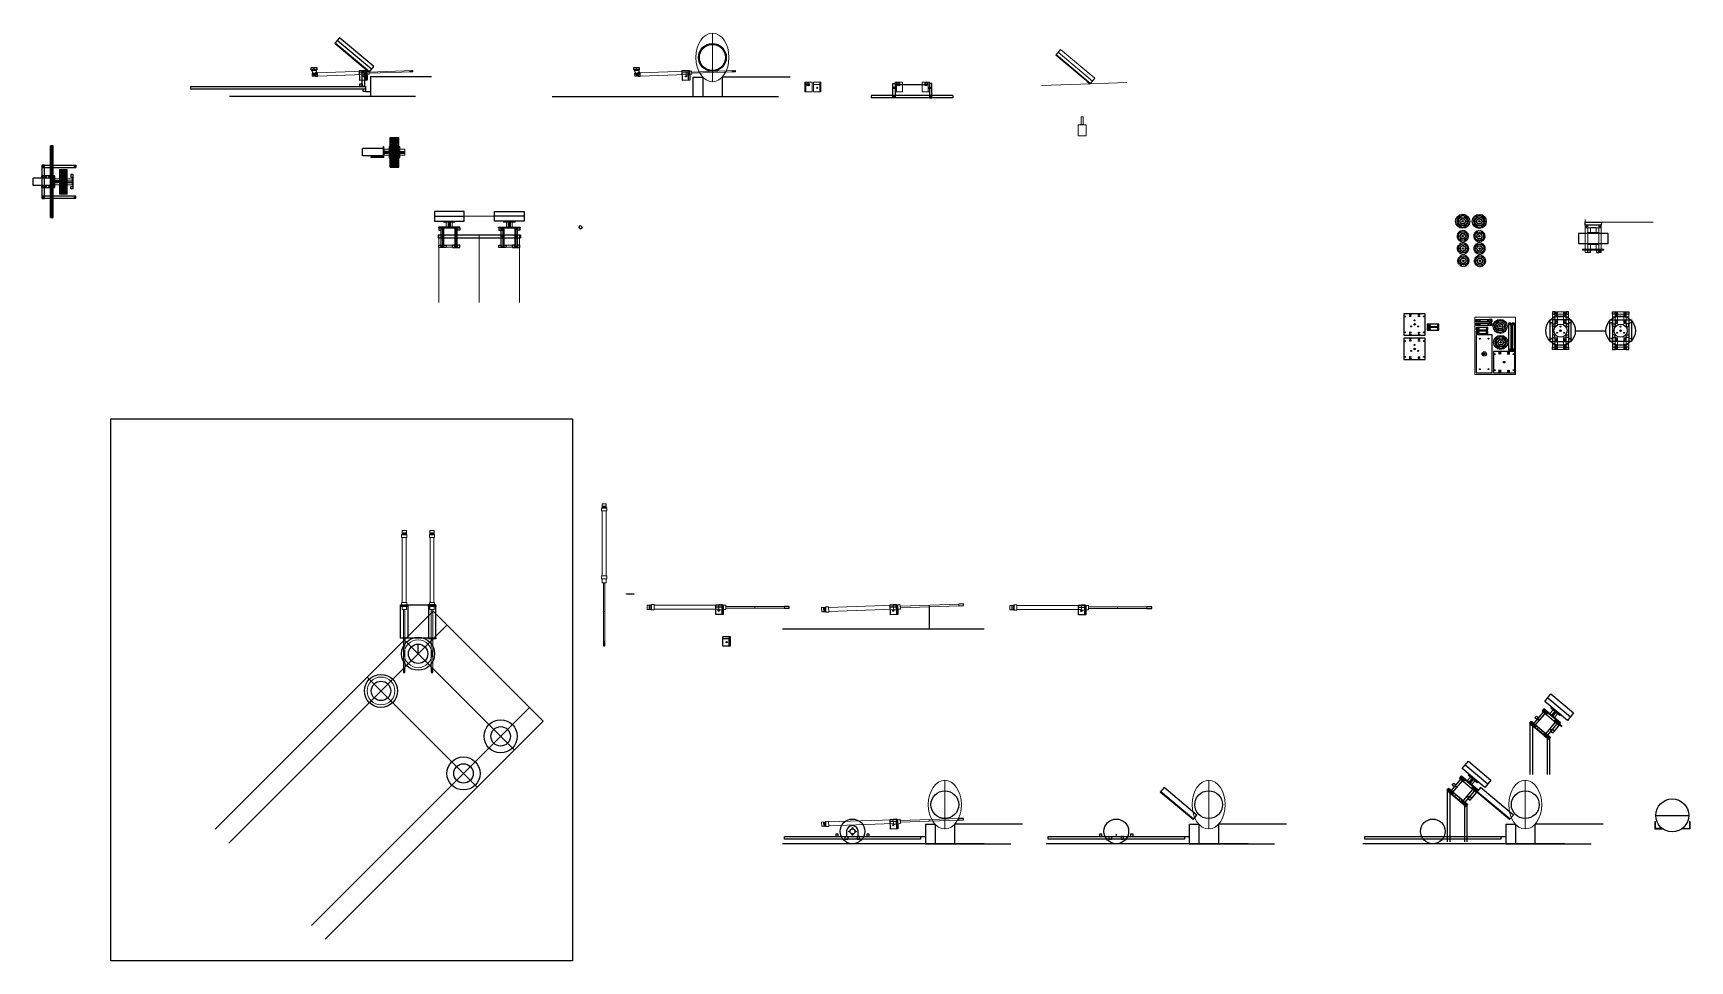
# Model space of a CAD drawing. Header units: millimetres. Extents: x -15418 to 43885, y -27590 to 23052.
# Drawn here: x 32077 to 40594, y -10016 to -5246 of the extents above; entities that cross this region are included whole.
import ezdxf

# ---------------------------------------------------------------- set-up
doc = ezdxf.new("R2010")
doc.units = ezdxf.units.MM
doc.header["$LTSCALE"] = 0.5
doc.linetypes.add('HIDDEN2', pattern=[4.7625, 3.175, -1.5875])
doc.layers.get('0').update_dxf_attribs({"lineweight": 5})
doc.layers.get('Defpoints').update_dxf_attribs({"color": 4})
for name, color, linetype in [('Layer1', 1, 'Continuous'), ('Layer2', 2, 'Continuous'), ('Layer3', 9, 'Continuous'), ('Layer4', 6, 'Continuous')]:
    doc.layers.add(name, color=color, linetype=linetype)
for name, color, linetype, lineweight in [('Layer5', 51, 'Continuous', 5), ('Layer7', 240, 'HIDDEN2', 5), ('Layer9', 3, 'Continuous', 5)]:
    doc.layers.add(name, color=color, linetype=linetype, lineweight=lineweight)
pattern_1 = [(225, (57658.883, 9709.312), (2.24506403, -2.24506403), [])]

msp = doc.modelspace()

# ---------------------------------------------------------------- hatches: boundary and pattern name
at = {"layer": 'Layer1', "true_color": 0xf8d731, "transparency": 33554661}
h = msp.add_hatch(dxfattribs=at)
h.set_pattern_fill('ANSI31', color=40, scale=0.52)
h.set_pattern_definition([(45, (9082.6226, -20088.0658), (-1.1674333, 1.1674333), [])])
h.paths.add_polyline_path([(33510.2079, -5434.5269), (33510.2079, -5436.0269), (33514.2079, -5436.0269), (33514.2079, -5434.5269)])
h.paths.add_polyline_path([(33530.2879, -5436.0269), (33530.2879, -5434.5269), (33526.2879, -5434.5269), (33526.2879, -5436.0269)])
h = msp.add_hatch(dxfattribs=at)
h.set_pattern_fill('ANSI31', color=40, scale=0.52)
h.set_pattern_definition([(45, (10740.9975, -20088.0658), (-1.1674333, 1.1674333), [])])
h.paths.add_polyline_path([(35168.5829, -5434.5269), (35168.5829, -5436.0269), (35172.5829, -5436.0269), (35172.5829, -5434.5269)])
h.paths.add_polyline_path([(35188.6629, -5436.0269), (35188.6629, -5434.5269), (35184.6629, -5434.5269), (35184.6629, -5436.0269)])
at = {"layer": 'Layer3', "transparency": 33554661}
h = msp.add_hatch(dxfattribs=at)
h.set_pattern_fill('ANSI31', color=256, angle=90)
h.set_pattern_definition([(135, (47706.4087, -29496.0015), (-2.24506403, -2.24506403), [])])
h.paths.add_polyline_path([(32217.7115, -6055.6612), (32217.7115, -6073.6612), (32230.2115, -6073.6612), (32230.2115, -6055.6612)])
h.paths.add_polyline_path([(32217.7115, -6026.6612), (32217.7115, -6051.6612), (32230.2115, -6051.6612), (32230.2115, -6026.6612)])
h.paths.add_polyline_path([(32235.2115, -6041.1612), (32235.2115, -6066.1612), (32247.7115, -6066.1612), (32247.7115, -6041.1612)])
h.paths.add_polyline_path([(32235.2115, -6012.1612), (32235.2115, -6037.1612), (32247.7115, -6037.1612), (32247.7115, -6012.1612)])
h.paths.add_polyline_path([(32217.7115, -5997.6612), (32217.7115, -6022.6612), (32230.2115, -6022.6612), (32230.2115, -5997.6612)])
h.paths.add_polyline_path([(32235.2115, -5983.1612), (32235.2115, -6008.1612), (32247.7115, -6008.1612), (32247.7115, -5983.1612)])
h.paths.add_polyline_path([(32217.7115, -5968.6612), (32217.7115, -5993.6612), (32230.2115, -5993.6612), (32230.2115, -5968.6612)])
h.paths.add_polyline_path([(32235.2115, -5954.1612), (32235.2115, -5979.1612), (32247.7115, -5979.1612), (32247.7115, -5954.1612)])
h.paths.add_polyline_path([(32217.7115, -5946.6612), (32217.7115, -5964.6612), (32230.2115, -5964.6612), (32230.2115, -5946.6612)])
h.paths.add_polyline_path([(32235.2115, -5946.6612), (32235.2115, -5950.1612), (32247.7115, -5950.1612), (32247.7115, -5946.6612)])
h.paths.add_polyline_path([(32235.2115, -6070.1612), (32235.2115, -6073.6612), (32247.7115, -6073.6612), (32247.7115, -6070.1612)])
at = {"layer": 'Layer5', "transparency": 33554661}
h = msp.add_hatch(dxfattribs=at)
h.set_pattern_fill('ANSI31', color=256, angle=-180)
h.set_pattern_definition(pattern_1)
h.paths.add_polyline_path([(33939.489, -5782.1657, 0.036565829), (33955.4219, -5794.0549), (33955.4219, -5790.0549), (33956.6619, -5791.2949), (33956.6619, -5786.2949), (33955.4219, -5785.0549), (33955.4219, -5782.1657)], flags=17)
edge = h.paths.add_edge_path()
edge.add_line((33956.6619, -5916.2949), (33956.6619, -5911.2949))
edge.add_line((33956.6619, -5911.2949), (33955.4219, -5910.0549))
edge.add_line((33955.4219, -5910.0549), (33955.4219, -5906.0549))
edge.add_arc((33840.4334, -5979.5234), 136.455, 32.57533578, 57.42466422)
edge.add_line((33913.9019, -5864.5349), (33913.9019, -5868.5349))
edge.add_line((33913.9019, -5868.5349), (33912.6619, -5867.2949))
edge.add_line((33912.6619, -5867.2949), (33912.6619, -5872.2949))
edge.add_line((33912.6619, -5872.2949), (33913.9019, -5873.5349))
edge.add_line((33913.9019, -5873.5349), (33913.9019, -5877.5349))
edge.add_arc((34028.6333, -5804.3235), 136.1, 212.54240581, 237.45759419)
edge.add_line((33955.4219, -5919.0549), (33955.4219, -5915.0549))
edge.add_line((33955.4219, -5915.0549), (33956.6619, -5916.2949))
edge = h.paths.add_edge_path()
edge.add_line((33956.6619, -5841.2949), (33956.6619, -5836.2949))
edge.add_line((33956.6619, -5836.2949), (33955.4219, -5835.0549))
edge.add_line((33955.4219, -5835.0549), (33955.4219, -5831.0549))
edge.add_arc((33840.4334, -5904.5234), 136.455, 32.57533578, 57.42466422)
edge.add_line((33913.9019, -5789.5349), (33913.9019, -5793.5349))
edge.add_line((33913.9019, -5793.5349), (33912.6619, -5792.2949))
edge.add_line((33912.6619, -5792.2949), (33912.6619, -5797.2949))
edge.add_line((33912.6619, -5797.2949), (33913.9019, -5798.5349))
edge.add_line((33913.9019, -5798.5349), (33913.9019, -5802.5349))
edge.add_arc((34028.6333, -5729.3235), 136.1, 212.54240581, 237.45759419)
edge.add_line((33955.4219, -5844.0549), (33955.4219, -5840.0549))
edge.add_line((33955.4219, -5840.0549), (33956.6619, -5841.2949))
edge = h.paths.add_edge_path()
edge.add_line((33956.6619, -5816.2949), (33956.6619, -5811.2949))
edge.add_line((33956.6619, -5811.2949), (33955.4219, -5810.0549))
edge.add_line((33955.4219, -5810.0549), (33955.4219, -5806.0549))
edge.add_arc((33840.4334, -5879.5234), 136.455, 32.57533578, 45.51864497)
edge.add_line((33936.0443, -5782.1657), (33916.9919, -5782.1657))
edge.add_arc((34028.6333, -5704.3235), 136.1, 214.88620788, 237.45759419)
edge.add_line((33955.4219, -5819.0549), (33955.4219, -5815.0549))
edge.add_line((33955.4219, -5815.0549), (33956.6619, -5816.2949))
h = msp.add_hatch(dxfattribs=at)
h.set_pattern_fill('ANSI31', color=256, angle=-180)
h.set_pattern_definition(pattern_1)
edge = h.paths.add_edge_path()
edge.add_line((33956.6619, -5891.2949), (33956.6619, -5886.2949))
edge.add_line((33956.6619, -5886.2949), (33955.4219, -5885.0549))
edge.add_line((33955.4219, -5885.0549), (33955.4219, -5881.0549))
edge.add_arc((33840.4334, -5954.5234), 136.455, 32.57533578, 57.42466422)
edge.add_line((33913.9019, -5839.5349), (33913.9019, -5843.5349))
edge.add_line((33913.9019, -5843.5349), (33912.6619, -5842.2949))
edge.add_line((33912.6619, -5842.2949), (33912.6619, -5847.2949))
edge.add_line((33912.6619, -5847.2949), (33913.9019, -5848.5349))
edge.add_line((33913.9019, -5848.5349), (33913.9019, -5852.5349))
edge.add_arc((34028.6333, -5779.3235), 136.1, 212.54240581, 237.45759419)
edge.add_line((33955.4219, -5894.0549), (33955.4219, -5890.0549))
edge.add_line((33955.4219, -5890.0549), (33956.6619, -5891.2949))
edge = h.paths.add_edge_path()
edge.add_line((33956.6619, -5866.2949), (33956.6619, -5861.2949))
edge.add_line((33956.6619, -5861.2949), (33955.4219, -5860.0549))
edge.add_line((33955.4219, -5860.0549), (33955.4219, -5856.0549))
edge.add_arc((33840.4334, -5929.5234), 136.455, 32.57533578, 57.42466422)
edge.add_line((33913.9019, -5814.5349), (33913.9019, -5818.5349))
edge.add_line((33913.9019, -5818.5349), (33912.6619, -5817.2949))
edge.add_line((33912.6619, -5817.2949), (33912.6619, -5822.2949))
edge.add_line((33912.6619, -5822.2949), (33913.9019, -5823.5349))
edge.add_line((33913.9019, -5823.5349), (33913.9019, -5827.5349))
edge.add_arc((34028.6333, -5754.3235), 136.1, 212.54240581, 237.45759419)
edge.add_line((33955.4219, -5869.0549), (33955.4219, -5865.0549))
edge.add_line((33955.4219, -5865.0549), (33956.6619, -5866.2949))
h = msp.add_hatch(dxfattribs=at)
h.set_pattern_fill('ANSI31', color=256, angle=-180)
h.set_pattern_definition(pattern_1)
edge = h.paths.add_edge_path()
edge.add_line((33912.6619, -5892.2949), (33912.6619, -5897.2949))
edge.add_line((33912.6619, -5897.2949), (33913.9019, -5898.5349))
edge.add_line((33913.9019, -5898.5349), (33913.9019, -5902.5349))
edge.add_arc((34028.6333, -5829.3235), 136.1, 212.54240581, 230.64854074)
edge.add_line((33942.3356, -5934.5657), (33955.4219, -5934.5657))
edge.add_line((33955.4219, -5934.5657), (33955.4219, -5931.0549))
edge.add_arc((33840.4334, -6004.5234), 136.455, 32.57533578, 57.42466422)
edge.add_line((33913.9019, -5889.5349), (33913.9019, -5893.5349))
edge.add_line((33913.9019, -5893.5349), (33912.6619, -5892.2949))
edge = h.paths.add_edge_path()
edge.add_line((33912.6619, -5917.2949), (33912.6619, -5922.2949))
edge.add_line((33912.6619, -5922.2949), (33913.9019, -5923.5349))
edge.add_line((33913.9019, -5923.5349), (33913.9019, -5927.5349))
edge.add_arc((34028.6333, -5854.3235), 136.1, 212.54240581, 216.12738875)
edge.add_line((33918.7042, -5934.5657), (33938.4283, -5934.5657))
edge.add_arc((33840.4334, -6029.5234), 136.455, 44.09820362, 57.42466422)
edge.add_line((33913.9019, -5914.5349), (33913.9019, -5918.5349))
edge.add_line((33913.9019, -5918.5349), (33912.6619, -5917.2949))
at = {"layer": 'Layer9', "true_color": 0xf8d731, "transparency": 33554661}
h = msp.add_hatch(dxfattribs=at)
h.set_pattern_fill('ANSI31', color=40, scale=0.9, angle=2)
h.set_pattern_definition([(47, (2674.77, 3975.2038), (-2.0898432, 1.94881031), [])])
h.paths.add_polyline_path([(34028.7168, -5438.0943), (34012.7266, -5438.6527), (34012.936, -5444.649), (34028.9262, -5444.0906)])
h = msp.add_hatch(dxfattribs=at)
h.set_pattern_fill('ANSI31', color=40, scale=0.9, angle=2)
h.set_pattern_definition([(47, (4333.145, 3975.2038), (-2.0898432, 1.94881031), [])])
h.paths.add_polyline_path([(35687.0918, -5438.0943), (35671.1015, -5438.6527), (35671.3109, -5444.649), (35687.3012, -5444.0906)])

# ---------------------------------------------------------------- linework, layer by layer
at = {"transparency": 33554661}
for p, q in [((33880.6619, -5828.3657), (33878.6619, -5828.3657)), ((33881.6619, -5858.3657), (33878.6619, -5858.3657)), ((33880.6619, -5858.3657), (33878.6619, -5858.3657)), ((33881.6619, -5843.3657), (33881.6619, -5873.3657)), ((33906.6619, -5843.3657), (33881.6619, -5843.3657)), ((33906.6619, -5858.3657), (33881.6619, -5858.3657)), ((33906.6619, -5873.3657), (33881.6619, -5873.3657)), ((33912.6619, -5828.8657), (33906.6619, -5828.8657)), ((33906.6619, -5828.8657), (33906.6619, -5887.8657)), ((33912.6619, -5887.8657), (33912.6619, -5828.8657)), ((33956.6619, -5887.8657), (33956.6619, -5828.8657)), ((33956.6619, -5828.8657), (33962.6619, -5828.8657)), ((33962.6619, -5828.8657), (33962.6619, -5887.8657)), ((33962.6619, -5843.3657), (33987.6619, -5843.3657)), ((33962.6619, -5858.3657), (33987.6619, -5858.3657)), ((33962.6619, -5873.3657), (33987.6619, -5873.3657)), ((33987.6619, -5843.3657), (33987.6619, -5873.3657)), ((32212.7115, -6073.6612), (32212.7115, -5946.6612)), ((32212.7115, -5946.6612), (32252.7115, -5946.6612)), ((32252.7115, -5946.6612), (32252.7115, -6073.6612)), ((33813.7972, -5883.5271), (33813.8021, -5885.5271)), ((33906.6619, -5887.8657), (33912.6619, -5887.8657)), ((33962.6619, -5887.8657), (33956.6619, -5887.8657)), ((32187.7115, -5995.1612), (32187.7115, -6025.1612)), ((32212.7115, -5995.1612), (32187.7115, -5995.1612)), ((32212.7115, -6010.1612), (32187.7115, -6010.1612)), ((32212.7115, -6025.1612), (32187.7115, -6025.1612)), ((32252.7115, -5995.1612), (32277.7115, -5995.1612)), ((32252.7115, -6025.1612), (32277.7115, -6025.1612)), ((32277.7115, -6025.1612), (32277.7115, -5995.1612)), ((32252.7115, -6073.6612), (32212.7115, -6073.6612)), ((34245.5783, -6212.7108), (34186.5783, -6212.7108)), ((34186.5783, -6212.7108), (34186.5783, -6218.7108)), ((34245.5783, -6218.7108), (34245.5783, -6212.7108)), ((34495.5783, -6212.7108), (34554.5783, -6212.7108)), ((34495.5783, -6218.7108), (34495.5783, -6212.7108)), ((34554.5783, -6212.7108), (34554.5783, -6218.7108)), ((39404.7867, -6213.4185), (39399.5867, -6213.4185)), ((39452.3867, -6213.4185), (39447.1867, -6213.4185)), ((39490.2893, -6214.0991), (39485.0893, -6214.0991)), ((39537.8893, -6214.0991), (39532.6893, -6214.0991)), ((34182.0783, -6335.7108), (34182.0783, -6246.7108)), ((34186.5783, -6218.7108), (34245.5783, -6218.7108)), ((34201.0783, -6218.7108), (34201.0783, -6243.7108)), ((34201.0783, -6243.7108), (34231.0783, -6243.7108)), ((34216.0783, -6218.7108), (34216.0783, -6243.7108)), ((34231.0783, -6218.7108), (34231.0783, -6243.7108)), ((34250.0783, -6246.7108), (34250.0783, -6335.7108)), ((34491.0783, -6246.7108), (34491.0783, -6335.7108)), ((34554.5783, -6218.7108), (34495.5783, -6218.7108)), ((34510.0783, -6218.7108), (34510.0783, -6243.7108)), ((34540.0783, -6243.7108), (34510.0783, -6243.7108)), ((34525.0783, -6218.7108), (34525.0783, -6243.7108)), ((34540.0783, -6218.7108), (34540.0783, -6243.7108)), ((34559.0783, -6335.7108), (34559.0783, -6246.7108)), ((39405.3095, -6289.3977), (39400.1095, -6289.3977)), ((39452.9095, -6289.3977), (39447.7095, -6289.3977)), ((39490.8121, -6290.0782), (39485.6121, -6290.0782)), ((39538.4121, -6290.0782), (39533.2121, -6290.0782)), ((40067.9386, -6276.9607), (40067.9386, -6270.9607)), ((40067.9386, -6270.9607), (40126.9386, -6270.9607)), ((40082.4386, -6270.9607), (40082.4386, -6245.9607)), ((40112.4386, -6270.9607), (40112.4386, -6245.9607)), ((40126.9386, -6270.9607), (40126.9386, -6276.9607)), ((34250.0783, -6335.7108), (34182.0783, -6335.7108)), ((34201.0783, -6345.7608), (34201.0783, -6335.7108)), ((34201.0783, -6335.7108), (34231.0783, -6335.7108)), ((34231.0783, -6345.7608), (34201.0783, -6345.7608)), ((34231.0783, -6335.7108), (34231.0783, -6345.7608)), ((34491.0783, -6335.7108), (34559.0783, -6335.7108)), ((34510.0783, -6335.7108), (34510.0783, -6345.7608)), ((34540.0783, -6335.7108), (34510.0783, -6335.7108)), ((34510.0783, -6345.7608), (34540.0783, -6345.7608)), ((34540.0783, -6345.7608), (34540.0783, -6335.7108)), ((39406.2365, -6353.0323), (39401.0365, -6353.0323)), ((39453.8365, -6353.0323), (39448.6365, -6353.0323)), ((39491.7391, -6353.7129), (39486.5391, -6353.7129)), ((39539.3391, -6353.7129), (39534.1391, -6353.7129)), ((40067.9386, -6326.9607), (40067.9386, -6332.9607)), ((40067.9386, -6332.9607), (40126.9386, -6332.9607)), ((40082.4386, -6332.9607), (40082.4386, -6357.9607)), ((40112.4386, -6332.9607), (40112.4386, -6357.9607)), ((40126.9386, -6332.9607), (40126.9386, -6326.9607)), ((39408.0765, -6416.5925), (39402.8765, -6416.5925)), ((39455.6765, -6416.5925), (39450.4765, -6416.5925)), ((39493.5792, -6417.273), (39488.3792, -6417.273)), ((39541.1792, -6417.273), (39535.9792, -6417.273)), ((39597.6369, -6753.8014), (39592.4369, -6753.8014)), ((39645.2369, -6753.8014), (39640.0369, -6753.8014)), ((39600.1169, -6835.8056), (39594.9169, -6835.8056)), ((39647.7169, -6835.8056), (39642.5169, -6835.8056)), ((39858.232, -8735.108), (39801.0239, -8803.286)), ((39890.7849, -8725.8717), (39874.7152, -8745.0229)), ((39897.6966, -8764.3065), (39874.7152, -8745.0229)), ((39879.6773, -8716.5513), (39883.534, -8711.9551)), ((39924.8739, -8754.4758), (39879.6773, -8716.5513)), ((39883.534, -8711.9551), (39928.7306, -8749.8795)), ((39902.2756, -8735.5136), (39886.2059, -8754.6647)), ((39913.7663, -8745.1554), (39897.6966, -8764.3065)), ((39928.7306, -8749.8795), (39924.8739, -8754.4758)), ((39801.0239, -8803.286), (39853.115, -8846.9955)), ((39815.5788, -8815.4989), (39809.1188, -8823.1977)), ((39809.1188, -8823.1977), (39832.1001, -8842.4813)), ((39838.5601, -8834.7826), (39815.5788, -8815.4989)), ((39832.1001, -8842.4813), (39838.5601, -8834.7826)), ((39853.115, -8846.9955), (39910.3231, -8778.8176)), ((39433.3661, -9080.5802), (39376.158, -9148.7582)), ((39465.919, -9071.344), (39449.8493, -9090.4951)), ((39472.8306, -9109.7787), (39449.8493, -9090.4951)), ((39454.8113, -9062.0235), (39458.668, -9057.4273)), ((39500.0079, -9099.948), (39454.8113, -9062.0235)), ((39458.668, -9057.4273), (39503.8647, -9095.3517)), ((39477.4096, -9080.9858), (39461.3399, -9100.1369)), ((39488.9003, -9090.6276), (39472.8306, -9109.7787)), ((39503.8647, -9095.3517), (39500.0079, -9099.948)), ((39376.158, -9148.7582), (39428.249, -9192.4678)), ((39390.7128, -9160.9712), (39384.2528, -9168.6699)), ((39384.2528, -9168.6699), (39407.2341, -9187.9535)), ((39413.6941, -9180.2548), (39390.7128, -9160.9712)), ((39407.2341, -9187.9535), (39413.6941, -9180.2548)), ((39428.249, -9192.4678), (39485.4571, -9124.2898))]:
    msp.add_line(p, q, dxfattribs=at)
for centre, radius in [((39437.8867, -6192.8071), 2.6), ((39523.3893, -6193.4877), 2.6), ((39438.4095, -6268.7863), 2.6), ((39523.9121, -6269.4668), 2.6), ((39439.3365, -6332.4209), 2.6), ((39524.8391, -6333.1015), 2.6), ((39441.1765, -6395.981), 2.6), ((39526.6792, -6396.6616), 2.6), ((39630.7369, -6733.19), 2.6), ((39633.2169, -6815.1942), 2.6), ((34056.0917, -8437.3221), 71.5), ((33865.1729, -8628.2409), 71.5)]:
    msp.add_circle(centre, radius, dxfattribs=at)
at = {"layer": 'Defpoints', "transparency": 33554661}
for p, q in [((33768.5049, -5444.9722), (33781.2049, -5444.9722)), ((33768.5049, -5520.1069), (33768.5049, -5444.9722)), ((33781.2049, -5444.9722), (33781.2049, -5520.1069)), ((33781.2049, -5520.1069), (33768.5049, -5520.1069)), ((33774.8549, -5467.9722), (33781.2049, -5467.9722)), ((36496.3183, -5504.1969), (36509.0183, -5504.1969)), ((36496.3183, -5579.3317), (36496.3183, -5504.1969)), ((36502.6683, -5527.1969), (36509.0183, -5527.1969)), ((36509.0183, -5504.1969), (36509.0183, -5579.3317)), ((36527.0183, -5509.1969), (36667.0183, -5509.1969)), ((36685.0183, -5504.1969), (36685.0183, -5579.3317)), ((36697.7183, -5504.1969), (36685.0183, -5504.1969)), ((36691.3683, -5527.1969), (36685.0183, -5527.1969)), ((36697.7183, -5579.3317), (36697.7183, -5504.1969)), ((33785.8274, -5545.5069), (33810.8274, -5545.5069)), ((36509.0183, -5572.9817), (36496.3183, -5572.9817)), ((36509.0183, -5579.3317), (36496.3183, -5579.3317)), ((36502.6683, -5570.9817), (36502.6683, -5574.9817)), ((36685.0183, -5572.9817), (36697.7183, -5572.9817)), ((36685.0183, -5579.3317), (36697.7183, -5579.3317)), ((36691.3683, -5570.9817), (36691.3683, -5574.9817)), ((33878.6619, -5839.7157), (33770.8619, -5839.7157)), ((33770.8619, -5877.0157), (33770.8619, -5839.7157)), ((33878.6619, -5877.0157), (33878.6619, -5839.7157)), ((33878.6619, -5847.3657), (33879.9619, -5847.3657)), ((33878.6619, -5854.3657), (33879.9619, -5854.3657)), ((33878.6619, -5858.3657), (33879.9619, -5858.3657)), ((33878.6619, -5862.3657), (33879.9619, -5862.3657)), ((33878.6619, -5869.3657), (33879.9619, -5869.3657)), ((33879.9619, -5869.3657), (33879.9619, -5847.3657)), ((33899.9619, -5854.3657), (33879.9619, -5854.3657)), ((33879.9619, -5862.3657), (33899.9619, -5862.3657)), ((33899.9619, -5862.3657), (33899.9619, -5854.3657)), ((33878.6619, -5877.0157), (33770.8619, -5877.2985)), ((32119.8515, -5982.3112), (32119.8515, -5991.5112)), ((32119.8515, -6028.8112), (32119.8515, -6038.0112)), ((32186.7115, -5980.1612), (32122.0015, -5980.1612)), ((32122.0015, -6040.1612), (32186.7115, -6040.1612)), ((32143.4115, -5985.0112), (32139.1115, -5985.0112)), ((32143.4115, -5989.3112), (32139.1115, -5989.3112)), ((32143.4115, -6031.0112), (32139.1115, -6031.0112)), ((32143.4115, -6035.3112), (32139.1115, -6035.3112)), ((32154.7115, -5982.1612), (32154.7115, -5980.1612)), ((32186.7115, -5982.1612), (32154.7115, -5982.1612)), ((32186.7115, -6038.1612), (32154.7115, -6038.1612)), ((32154.7115, -6038.1612), (32154.7115, -6040.1612)), ((32162.7115, -5985.0112), (32158.4115, -5985.0112)), ((32162.7115, -5989.3112), (32158.4115, -5989.3112)), ((32162.7115, -6031.0112), (32158.4115, -6031.0112)), ((32162.7115, -6035.3112), (32158.4115, -6035.3112)), ((32184.7115, -5980.1612), (32184.7115, -6040.1612)), ((32184.7115, -5999.1612), (32186.7115, -5999.1612)), ((32184.7115, -6021.1612), (32186.7115, -6021.1612)), ((32186.7115, -5980.1612), (32186.7115, -6040.1612)), ((32186.7115, -5980.1612), (32186.7115, -5982.1612)), ((32187.7115, -6010.1612), (32186.7115, -6010.1612)), ((32186.7115, -6040.1612), (32186.7115, -6038.1612)), ((34882.5831, -6244.7725), (34891.5633, -6235.7922)), ((34891.5633, -6253.7528), (34882.5831, -6244.7725)), ((34891.5633, -6235.7922), (34900.5436, -6244.7725)), ((34900.5436, -6244.7725), (34891.5633, -6253.7528)), ((35587.2602, -8185.8221), (35624.7602, -8185.8221)), ((35587.2602, -8235.8221), (35587.2602, -8185.8221)), ((35624.7602, -8197.8221), (35587.2602, -8197.8221)), ((35624.7602, -8235.8221), (35587.2602, -8235.8221)), ((35604.0102, -8215.8221), (35598.0102, -8215.8221)), ((35601.0102, -8212.8221), (35601.0102, -8218.8221)), ((35618.7602, -8235.8221), (35618.7602, -8185.8221)), ((35624.7602, -8185.8221), (35624.7602, -8235.8221)), ((36483.5278, -8186.3202), (36521.005, -8185.0115)), ((36485.2728, -8236.2898), (36483.5278, -8186.3202)), ((36521.4238, -8197.0042), (36483.9466, -8198.3129)), ((36522.7499, -8234.981), (36485.2728, -8236.2898)), ((36501.3146, -8215.7174), (36495.3182, -8215.9268)), ((36498.2117, -8212.8239), (36498.4211, -8218.8203)), ((36516.7536, -8235.1904), (36515.0086, -8185.2209)), ((36521.005, -8185.0115), (36522.7499, -8234.981)), ((37451.6325, -8187.5953), (37489.1325, -8187.5953)), ((37451.6325, -8237.5953), (37451.6325, -8187.5953)), ((37489.1325, -8199.5953), (37451.6325, -8199.5953)), ((37489.1325, -8237.5953), (37451.6325, -8237.5953)), ((37468.3825, -8217.5953), (37462.3825, -8217.5953)), ((37465.3825, -8214.5953), (37465.3825, -8220.5953)), ((37483.1325, -8237.5953), (37483.1325, -8187.5953)), ((37489.1325, -8187.5953), (37489.1325, -8237.5953)), ((35623.3919, -8347.8256), (35660.8919, -8347.8256)), ((35623.3919, -8397.8256), (35623.3919, -8347.8256)), ((35660.8919, -8359.8256), (35623.3919, -8359.8256)), ((35660.8919, -8397.8256), (35623.3919, -8397.8256)), ((35645.1419, -8377.8256), (35639.1419, -8377.8256)), ((35642.1419, -8374.8256), (35642.1419, -8380.8256)), ((35654.8919, -8397.8256), (35654.8919, -8347.8256)), ((35660.8919, -8347.8256), (35660.8919, -8397.8256)), ((39518.4748, -9125.2341), (39498.8698, -9148.5984)), ((39667.3995, -9290.0117), (39498.8698, -9148.5984)), ((39669.3279, -9287.7136), (39500.7981, -9146.3003)), ((39687.0046, -9266.6474), (39518.4748, -9125.2341)), ((36483.5278, -9288.9965), (36521.005, -9287.6878)), ((36485.2728, -9338.966), (36483.5278, -9288.9965)), ((36521.4238, -9299.6804), (36483.9466, -9300.9892)), ((36522.7499, -9337.6573), (36485.2728, -9338.966)), ((36501.3146, -9318.3936), (36495.3182, -9318.603)), ((36498.2117, -9315.5002), (36498.4211, -9321.4965)), ((36516.7536, -9337.8667), (36515.0086, -9287.8972)), ((36521.005, -9287.6878), (36522.7499, -9337.6573)), ((36638.9156, -9377.2493), (36663.9156, -9377.2493)), ((37995.2944, -9377.2493), (38020.2944, -9377.2493)), ((39622.63, -9377.2493), (39647.63, -9377.2493))]:
    msp.add_line(p, q, dxfattribs=at)
for centre, radius in [((36502.6683, -5572.9817), 2), ((36691.3683, -5572.9817), 2), ((32129.1115, -5987.1612), 2.15), ((32129.1115, -6033.1612), 2.15), ((32172.7115, -5987.1612), 2.15), ((32172.7115, -6033.1612), 2.15), ((39929.0814, -6775.9142), 34), ((40238.0814, -6775.9142), 34), ((35601.0102, -8215.8221), 3), ((36498.3164, -8215.8221), 3), ((37465.3825, -8217.5953), 3), ((35642.1419, -8377.8256), 3), ((36498.3164, -9318.4983), 3)]:
    msp.add_circle(centre, radius, dxfattribs=at)
for centre, start, end in [((32122.0015, -5982.3112), 90, 180), ((32122.0015, -6038.0112), 180, 270), ((32139.1115, -5987.1612), 90, 270), ((32139.1115, -6033.1612), 90, 270), ((32143.4115, -5987.1612), 270, 90), ((32143.4115, -6033.1612), 270, 90), ((32158.4115, -5987.1612), 90, 270), ((32158.4115, -6033.1612), 90, 270), ((32162.7115, -5987.1612), 270, 90), ((32162.7115, -6033.1612), 270, 90)]:
    msp.add_arc(centre, 2.15, start, end, dxfattribs=at)
at = {"layer": 'Layer1', "transparency": 33554661}
for p, q in [((33505.8579, -5421.8269), (33518.5579, -5421.8269)), ((33505.8579, -5434.5269), (33505.8579, -5421.8269)), ((33518.5579, -5434.5269), (33505.8579, -5434.5269)), ((33532.7479, -5434.5269), (33507.7479, -5434.5269)), ((33507.7479, -5434.5269), (33507.7479, -5436.0269)), ((33507.7479, -5436.0269), (33519.5667, -5460.9839)), ((33507.7479, -5436.0269), (33532.7479, -5436.0269)), ((33510.2079, -5434.5269), (33510.2079, -5436.0269)), ((33514.2079, -5434.5269), (33510.2079, -5434.5269)), ((33512.2079, -5434.5269), (33512.2079, -5436.0269)), ((33514.2079, -5434.5269), (33514.2079, -5436.0269)), ((33518.5579, -5421.8269), (33518.5579, -5434.5269)), ((33521.9379, -5421.8269), (33534.6379, -5421.8269)), ((33521.9379, -5434.5269), (33521.9379, -5421.8269)), ((33534.6379, -5434.5269), (33521.9379, -5434.5269)), ((33526.2879, -5434.5269), (33526.2879, -5436.0269)), ((33530.2879, -5434.5269), (33526.2879, -5434.5269)), ((33530.2879, -5434.5269), (33530.2879, -5436.0269)), ((33532.7479, -5434.5269), (33532.7479, -5458.6469)), ((33534.6379, -5421.8269), (33534.6379, -5434.5269)), ((33755.0693, -5438.6448), (33792.5465, -5437.3361)), ((33756.8143, -5488.6143), (33755.0693, -5438.6448)), ((33788.2951, -5487.515), (33786.5501, -5437.5455)), ((33790.4614, -5430.7928), (33788.533, -5433.0909)), ((33803.8539, -5445.9467), (33788.533, -5433.0909)), ((33790.4614, -5430.7928), (33805.7822, -5443.6486)), ((33792.5465, -5437.3361), (33794.2915, -5487.3056)), ((33805.7822, -5443.6486), (33803.8539, -5445.9467)), ((35164.2329, -5421.8269), (35176.9329, -5421.8269)), ((35164.2329, -5434.5269), (35164.2329, -5421.8269)), ((35176.9329, -5434.5269), (35164.2329, -5434.5269)), ((35191.1229, -5434.5269), (35166.1229, -5434.5269)), ((35166.1229, -5434.5269), (35166.1229, -5436.0269)), ((35166.1229, -5436.0269), (35177.9416, -5460.9839)), ((35166.1229, -5436.0269), (35191.1229, -5436.0269)), ((35168.5829, -5434.5269), (35168.5829, -5436.0269)), ((35172.5829, -5434.5269), (35168.5829, -5434.5269)), ((35170.5829, -5434.5269), (35170.5829, -5436.0269)), ((35172.5829, -5434.5269), (35172.5829, -5436.0269)), ((35176.9329, -5421.8269), (35176.9329, -5434.5269)), ((35180.3129, -5421.8269), (35193.0129, -5421.8269)), ((35180.3129, -5434.5269), (35180.3129, -5421.8269)), ((35193.0129, -5434.5269), (35180.3129, -5434.5269)), ((35184.6629, -5434.5269), (35184.6629, -5436.0269)), ((35188.6629, -5434.5269), (35184.6629, -5434.5269)), ((35188.6629, -5434.5269), (35188.6629, -5436.0269)), ((35191.1229, -5434.5269), (35191.1229, -5458.6469)), ((35193.0129, -5421.8269), (35193.0129, -5434.5269)), ((35413.4443, -5438.6448), (35450.9214, -5437.3361)), ((35415.1893, -5488.6143), (35413.4443, -5438.6448)), ((35446.6701, -5487.515), (35444.9251, -5437.5455)), ((35450.9214, -5437.3361), (35452.6664, -5487.3056)), ((32885.8274, -5520.1069), (33785.8274, -5520.1069)), ((32885.8274, -5520.1069), (32885.8274, -5532.8069)), ((32885.8274, -5532.8069), (33785.8274, -5532.8069)), ((33526.1279, -5464.9469), (33525.5479, -5464.9469)), ((33755.8049, -5507.4069), (33768.5049, -5507.4069)), ((33755.8049, -5520.1069), (33755.8049, -5507.4069)), ((33768.5049, -5520.1069), (33755.8049, -5520.1069)), ((33794.2915, -5487.3056), (33756.8143, -5488.6143)), ((33768.5049, -5507.4069), (33768.5049, -5520.1069)), ((33777.8531, -5467.8675), (33771.8567, -5468.0769)), ((33773.1274, -5532.8069), (33785.8274, -5532.8069)), ((33773.1274, -5545.5069), (33773.1274, -5532.8069)), ((33774.7502, -5464.974), (33774.9596, -5470.9703)), ((33785.8274, -5520.1069), (33785.8274, -5532.8069)), ((33785.8274, -5532.8069), (33785.8274, -5545.5069)), ((33810.8274, -5469.4433), (33810.8274, -5569.4433)), ((33810.8274, -5469.4433), (34124.6412, -5469.4433)), ((35184.5029, -5464.9469), (35183.9229, -5464.9469)), ((35452.6664, -5487.3056), (35415.1893, -5488.6143)), ((35436.228, -5467.8675), (35430.2317, -5468.0769)), ((35433.1251, -5464.974), (35433.3345, -5470.9703)), ((35469.2024, -5471.9433), (35469.2024, -5571.9433)), ((35469.2024, -5471.9433), (35519.2024, -5471.9433)), ((35519.2024, -5471.9433), (35519.2024, -5571.9433)), ((35969.2024, -5471.9433), (35619.2024, -5471.9433)), ((35619.2024, -5471.9433), (35619.2024, -5571.9433)), ((36499.6701, -5527.0922), (36505.6665, -5527.3016)), ((36502.773, -5524.1987), (36502.5636, -5530.1951)), ((36694.3665, -5527.0922), (36688.3701, -5527.3016)), ((36691.2636, -5524.1987), (36691.473, -5530.1951)), ((37496.9019, -5491.5791), (37494.9735, -5493.8772)), ((37494.9735, -5493.8772), (37510.2944, -5506.733)), ((37512.2228, -5504.4348), (37496.9019, -5491.5791)), ((37510.2944, -5506.733), (37512.2228, -5504.4348)), ((33086.9185, -5569.443), (34042.9411, -5569.443)), ((33785.8274, -5545.5069), (33773.1274, -5545.5069)), ((34745.2935, -5571.943), (35701.3161, -5571.943)), ((35469.2024, -5571.9433), (35908.3771, -5571.9433)), ((36805.5183, -5566.6317), (36385.5183, -5566.6317)), ((36385.5183, -5566.6317), (36385.5183, -5579.3317)), ((36805.5183, -5579.3317), (36385.5183, -5579.3317)), ((36805.5183, -5566.6317), (36805.5183, -5579.3317)), ((32166.3615, -6194.1612), (32166.3615, -5826.1612)), ((32179.0615, -5826.1612), (32166.3615, -5826.1612)), ((32172.7115, -6194.1612), (32172.7115, -5826.1612)), ((32179.0615, -6194.1612), (32179.0615, -5826.1612)), ((32122.5865, -5923.9612), (32295.5865, -5923.9612)), ((32122.5865, -5936.6612), (32295.5865, -5936.6612)), ((32122.7615, -6096.6612), (32122.7615, -5923.6612)), ((32122.7615, -5923.6612), (32135.4615, -5923.6612)), ((32135.4615, -5923.9612), (32122.7615, -5936.6612)), ((32135.4615, -6096.6612), (32135.4615, -5923.6612)), ((32166.3615, -5936.6612), (32179.0615, -5923.9612)), ((32295.4115, -5936.6612), (32282.7115, -5923.9612)), ((32295.5865, -5923.9612), (32295.5865, -5936.6612)), ((32184.7115, -5991.5112), (32076.9115, -5991.5112)), ((32076.9115, -6028.8112), (32076.9115, -5991.5112)), ((32184.7115, -6028.8112), (32076.9115, -6028.8112)), ((32166.3615, -6010.1612), (32179.0615, -6010.1612)), ((32170.5615, -5987.1612), (32174.8615, -5987.1612)), ((32170.5615, -6033.1612), (32174.8615, -6033.1612)), ((32172.7115, -5989.3112), (32172.7115, -5985.0112)), ((32172.7115, -6033.1612), (32172.7115, -5987.1612)), ((32172.7115, -6035.3112), (32172.7115, -6031.0112)), ((32184.7115, -6028.8112), (32184.7115, -5991.5112)), ((32184.7115, -5999.1612), (32186.0115, -5999.1612)), ((32184.7115, -6006.1612), (32186.0115, -6006.1612)), ((32184.7115, -6010.1612), (32186.0115, -6010.1612)), ((32184.7115, -6014.1612), (32186.0115, -6014.1612)), ((32184.7115, -6021.1612), (32186.0115, -6021.1612)), ((32186.0115, -6021.1612), (32186.0115, -5999.1612)), ((32206.0115, -6006.1612), (32186.0115, -6006.1612)), ((32186.0115, -6014.1612), (32206.0115, -6014.1612)), ((32206.0115, -6014.1612), (32206.0115, -6006.1612)), ((32282.7115, -5973.2191), (32270.0115, -5973.2191)), ((32270.0115, -5973.2191), (32270.0115, -5985.9191)), ((32270.0115, -5985.9191), (32282.7115, -5985.9191)), ((32270.0115, -6047.1033), (32270.0115, -6034.4033)), ((32270.0115, -6034.4033), (32282.7115, -6034.4033)), ((32282.7115, -6047.1033), (32270.0115, -6047.1033)), ((32282.7115, -5985.9191), (32282.7115, -5973.2191)), ((32282.7115, -6034.4033), (32282.7115, -5985.9191)), ((32282.7115, -6047.1033), (32282.7115, -6034.4033)), ((32295.5865, -6083.6612), (32122.5865, -6083.6612)), ((32122.5865, -6096.3612), (32122.5865, -6083.6612)), ((32295.5865, -6096.3612), (32122.5865, -6096.3612)), ((32135.4615, -6096.3612), (32122.7615, -6083.6612)), ((32122.7615, -6096.6612), (32135.4615, -6096.6612)), ((32179.0615, -6096.3612), (32166.3615, -6083.6612)), ((32295.4115, -6083.6612), (32282.7115, -6096.3612)), ((32295.5865, -6096.3612), (32295.5865, -6083.6612)), ((32166.3615, -6194.1612), (32179.0615, -6194.1612)), ((34292.0783, -6162.7108), (34140.0783, -6162.7108)), ((34140.0783, -6162.7108), (34140.0783, -6212.7108)), ((34140.0783, -6187.7108), (34292.0783, -6187.7108)), ((34140.0783, -6212.7108), (34292.0783, -6212.7108)), ((34292.0783, -6212.7108), (34292.0783, -6162.7108)), ((34449.0783, -6212.7108), (34449.0783, -6162.7108)), ((34449.0783, -6162.7108), (34601.0783, -6162.7108)), ((34601.0783, -6187.7108), (34449.0783, -6187.7108)), ((34601.0783, -6212.7108), (34449.0783, -6212.7108)), ((34601.0783, -6162.7108), (34601.0783, -6212.7108)), ((39406.3011, -6213.4185), (39398.0723, -6213.4185)), ((39406.3011, -6213.4185), (39398.0723, -6213.4185)), ((39402.1867, -6209.3041), (39402.1867, -6217.5329)), ((39402.1867, -6209.3041), (39402.1867, -6217.5329)), ((39402.1867, -6213.4185), (39402.1867, -6213.4185)), ((39402.1867, -6213.4185), (39402.1867, -6213.4185)), ((39418.2011, -6192.8071), (39409.9723, -6192.8071)), ((39414.0867, -6188.6927), (39414.0867, -6196.9215)), ((39414.0867, -6192.8071), (39414.0867, -6192.8071)), ((39442.0011, -6192.8071), (39433.7723, -6192.8071)), ((39442.0011, -6192.8071), (39433.7723, -6192.8071)), ((39437.8867, -6188.6927), (39437.8867, -6196.9215)), ((39437.8867, -6188.6927), (39437.8867, -6196.9215)), ((39437.8867, -6192.8071), (39437.8867, -6192.8071)), ((39437.8867, -6192.8071), (39437.8867, -6192.8071)), ((39453.9011, -6213.4185), (39445.6723, -6213.4185)), ((39449.7867, -6209.3041), (39449.7867, -6217.5329)), ((39449.7867, -6213.4185), (39449.7867, -6213.4185)), ((39491.8037, -6214.0991), (39483.5749, -6214.0991)), ((39491.8037, -6214.0991), (39483.5749, -6214.0991)), ((39487.6893, -6209.9847), (39487.6893, -6218.2135)), ((39487.6893, -6209.9847), (39487.6893, -6218.2135)), ((39487.6893, -6214.0991), (39487.6893, -6214.0991)), ((39487.6893, -6214.0991), (39487.6893, -6214.0991)), ((39503.7037, -6193.4877), (39495.4749, -6193.4877)), ((39499.5893, -6189.3733), (39499.5893, -6197.6021)), ((39499.5893, -6193.4877), (39499.5893, -6193.4877)), ((39527.5037, -6193.4877), (39519.2749, -6193.4877)), ((39527.5037, -6193.4877), (39519.2749, -6193.4877)), ((39523.3893, -6189.3733), (39523.3893, -6197.6021)), ((39523.3893, -6189.3733), (39523.3893, -6197.6021)), ((39523.3893, -6193.4877), (39523.3893, -6193.4877)), ((39523.3893, -6193.4877), (39523.3893, -6193.4877)), ((39539.4037, -6214.0991), (39531.1749, -6214.0991)), ((39535.2893, -6209.9847), (39535.2893, -6218.2135)), ((39535.2893, -6214.0991), (39535.2893, -6214.0991)), ((34159.5783, -6285.0108), (34159.5783, -6297.7108)), ((34581.5783, -6285.0108), (34159.5783, -6285.0108)), ((34159.5783, -6297.7108), (34581.5783, -6297.7108)), ((34271.0783, -6243.7108), (34161.0783, -6243.7108)), ((34161.0783, -6243.7108), (34161.0783, -6246.7108)), ((34161.0783, -6246.7108), (34271.0783, -6246.7108)), ((34174.6783, -6246.7108), (34161.9783, -6246.7108)), ((34161.9783, -6246.7108), (34161.9783, -6259.4108)), ((34161.9783, -6259.4108), (34174.6783, -6259.4108)), ((34174.6783, -6259.4108), (34174.6783, -6246.7108)), ((34174.6783, -6246.7108), (34187.3783, -6246.7108)), ((34174.6783, -6348.7108), (34174.6783, -6246.7108)), ((34179.0283, -6291.3608), (34183.0283, -6291.3608)), ((34182.4425, -6251.6466), (34179.6141, -6254.475)), ((34182.4425, -6254.475), (34179.6141, -6251.6466)), ((34181.0283, -6293.3608), (34181.0283, -6289.3608)), ((34250.0783, -6246.7108), (34182.0783, -6246.7108)), ((34187.3783, -6246.7108), (34187.3783, -6348.7108)), ((34212.0783, -6246.7108), (34212.0783, -6223.7108)), ((34220.0783, -6223.7108), (34212.0783, -6223.7108)), ((34220.0783, -6246.7108), (34212.0783, -6246.7108)), ((34216.0783, -6246.7108), (34216.0783, -6223.7108)), ((34220.0783, -6246.7108), (34220.0783, -6223.7108)), ((34257.4783, -6246.7108), (34244.7783, -6246.7108)), ((34244.7783, -6246.7108), (34244.7783, -6348.7108)), ((34270.1783, -6259.4108), (34244.7783, -6259.4108)), ((34249.1283, -6291.3608), (34253.1283, -6291.3608)), ((34252.5425, -6251.6466), (34249.7141, -6254.475)), ((34252.5425, -6254.475), (34249.7141, -6251.6466)), ((34251.1283, -6293.3608), (34251.1283, -6289.3608)), ((34257.4783, -6246.7108), (34270.1783, -6246.7108)), ((34257.4783, -6259.4108), (34257.4783, -6246.7108)), ((34257.4783, -6348.7108), (34257.4783, -6246.7108)), ((34270.1783, -6246.7108), (34270.1783, -6259.4108)), ((34271.0783, -6246.7108), (34271.0783, -6243.7108)), ((34470.0783, -6246.7108), (34470.0783, -6243.7108)), ((34470.0783, -6243.7108), (34580.0783, -6243.7108)), ((34580.0783, -6246.7108), (34470.0783, -6246.7108)), ((34483.6783, -6246.7108), (34470.9783, -6246.7108)), ((34470.9783, -6246.7108), (34470.9783, -6259.4108)), ((34470.9783, -6259.4108), (34496.3783, -6259.4108)), ((34483.6783, -6259.4108), (34483.6783, -6246.7108)), ((34483.6783, -6246.7108), (34496.3783, -6246.7108)), ((34483.6783, -6348.7108), (34483.6783, -6246.7108)), ((34492.0283, -6291.3608), (34488.0283, -6291.3608)), ((34488.6141, -6251.6466), (34491.4425, -6254.475)), ((34488.6141, -6254.475), (34491.4425, -6251.6466)), ((34490.0283, -6293.3608), (34490.0283, -6289.3608)), ((34491.0783, -6246.7108), (34559.0783, -6246.7108)), ((34496.3783, -6246.7108), (34496.3783, -6348.7108)), ((34521.0783, -6246.7108), (34521.0783, -6223.7108)), ((34521.0783, -6223.7108), (34529.0783, -6223.7108)), ((34521.0783, -6246.7108), (34529.0783, -6246.7108)), ((34525.0783, -6246.7108), (34525.0783, -6223.7108)), ((34529.0783, -6246.7108), (34529.0783, -6223.7108)), ((34566.4783, -6246.7108), (34553.7783, -6246.7108)), ((34553.7783, -6246.7108), (34553.7783, -6348.7108)), ((34562.1283, -6291.3608), (34558.1283, -6291.3608)), ((34558.7141, -6251.6466), (34561.5425, -6254.475)), ((34558.7141, -6254.475), (34561.5425, -6251.6466)), ((34560.1283, -6293.3608), (34560.1283, -6289.3608)), ((34566.4783, -6246.7108), (34579.1783, -6246.7108)), ((34566.4783, -6259.4108), (34566.4783, -6246.7108)), ((34566.4783, -6348.7108), (34566.4783, -6246.7108)), ((34579.1783, -6259.4108), (34566.4783, -6259.4108)), ((34579.1783, -6246.7108), (34579.1783, -6259.4108)), ((34580.0783, -6243.7108), (34580.0783, -6246.7108)), ((34581.5783, -6285.0108), (34581.5783, -6297.7108)), ((39406.8239, -6289.3977), (39398.5951, -6289.3977)), ((39406.8239, -6289.3977), (39398.5951, -6289.3977)), ((39402.7095, -6285.2833), (39402.7095, -6293.5121)), ((39402.7095, -6285.2833), (39402.7095, -6293.5121)), ((39402.7095, -6289.3977), (39402.7095, -6289.3977)), ((39402.7095, -6289.3977), (39402.7095, -6289.3977)), ((39418.2011, -6234.0299), (39409.9723, -6234.0299)), ((39418.7239, -6268.7863), (39410.4951, -6268.7863)), ((39414.0867, -6229.9155), (39414.0867, -6238.1443)), ((39414.0867, -6234.0299), (39414.0867, -6234.0299)), ((39414.6095, -6264.6719), (39414.6095, -6272.9007)), ((39414.6095, -6268.7863), (39414.6095, -6268.7863)), ((39442.0011, -6234.0299), (39433.7723, -6234.0299)), ((39442.5239, -6268.7863), (39434.2951, -6268.7863)), ((39442.5239, -6268.7863), (39434.2951, -6268.7863)), ((39437.8867, -6229.9155), (39437.8867, -6238.1443)), ((39437.8867, -6234.0299), (39437.8867, -6234.0299)), ((39438.4095, -6264.6719), (39438.4095, -6272.9007)), ((39438.4095, -6264.6719), (39438.4095, -6272.9007)), ((39438.4095, -6268.7863), (39438.4095, -6268.7863)), ((39438.4095, -6268.7863), (39438.4095, -6268.7863)), ((39454.4239, -6289.3977), (39446.1951, -6289.3977)), ((39450.3095, -6285.2833), (39450.3095, -6293.5121)), ((39450.3095, -6289.3977), (39450.3095, -6289.3977)), ((39492.3265, -6290.0782), (39484.0977, -6290.0782)), ((39492.3265, -6290.0782), (39484.0977, -6290.0782)), ((39488.2121, -6285.9638), (39488.2121, -6294.1926)), ((39488.2121, -6285.9638), (39488.2121, -6294.1926)), ((39488.2121, -6290.0782), (39488.2121, -6290.0782)), ((39488.2121, -6290.0782), (39488.2121, -6290.0782)), ((39503.7037, -6234.7105), (39495.4749, -6234.7105)), ((39504.2265, -6269.4668), (39495.9977, -6269.4668)), ((39499.5893, -6230.5961), (39499.5893, -6238.8249)), ((39499.5893, -6234.7105), (39499.5893, -6234.7105)), ((39500.1121, -6265.3524), (39500.1121, -6273.5812)), ((39500.1121, -6269.4668), (39500.1121, -6269.4668)), ((39527.5037, -6234.7105), (39519.2749, -6234.7105)), ((39528.0265, -6269.4668), (39519.7977, -6269.4668)), ((39528.0265, -6269.4668), (39519.7977, -6269.4668)), ((39523.3893, -6230.5961), (39523.3893, -6238.8249)), ((39523.3893, -6234.7105), (39523.3893, -6234.7105)), ((39523.9121, -6265.3524), (39523.9121, -6273.5812)), ((39523.9121, -6265.3524), (39523.9121, -6273.5812)), ((39523.9121, -6269.4668), (39523.9121, -6269.4668)), ((39523.9121, -6269.4668), (39523.9121, -6269.4668)), ((39539.9265, -6290.0782), (39531.6977, -6290.0782)), ((39535.8121, -6285.9638), (39535.8121, -6294.1926)), ((39535.8121, -6290.0782), (39535.8121, -6290.0782)), ((40173.4386, -6276.9607), (40021.4386, -6276.9607)), ((40021.4386, -6276.9607), (40021.4386, -6326.9607)), ((40056.0386, -6233.6607), (40056.0386, -6217.6607)), ((40056.0386, -6217.6607), (40139.0386, -6217.6607)), ((40138.8386, -6233.6607), (40056.0386, -6233.6607)), ((40139.0386, -6217.6607), (40138.8386, -6233.6607)), ((40173.4386, -6326.9607), (40173.4386, -6276.9607)), ((34161.9783, -6348.4108), (34161.9783, -6335.7108)), ((34161.9783, -6335.7108), (34174.6783, -6335.7108)), ((34161.9783, -6348.4108), (34161.9783, -6335.7108)), ((34161.9783, -6335.7108), (34174.6783, -6335.7108)), ((34174.6783, -6348.4108), (34161.9783, -6348.4108)), ((34174.6783, -6348.4108), (34161.9783, -6348.4108)), ((34174.6783, -6335.7108), (34174.6783, -6348.4108)), ((34174.6783, -6335.7108), (34174.6783, -6348.4108)), ((34187.3783, -6348.7108), (34174.6783, -6348.7108)), ((34179.6141, -6340.6466), (34182.4425, -6343.475)), ((34179.6141, -6343.475), (34182.4425, -6340.6466)), ((34187.3783, -6348.4108), (34187.3783, -6335.7108)), ((34187.3783, -6335.7108), (34200.0783, -6335.7108)), ((34187.3783, -6348.4108), (34187.3783, -6335.7108)), ((34187.3783, -6335.7108), (34200.0783, -6335.7108)), ((34200.0783, -6348.4108), (34187.3783, -6348.4108)), ((34200.0783, -6348.4108), (34187.3783, -6348.4108)), ((34200.0783, -6335.7108), (34200.0783, -6348.4108)), ((34200.0783, -6335.7108), (34200.0783, -6348.4108)), ((34232.0783, -6335.7108), (34232.0783, -6348.4108)), ((34244.7783, -6335.7108), (34232.0783, -6335.7108)), ((34232.0783, -6348.4108), (34244.7783, -6348.4108)), ((34244.7783, -6348.4108), (34244.7783, -6335.7108)), ((34244.7783, -6348.7108), (34257.4783, -6348.7108)), ((34249.7141, -6340.6466), (34252.5425, -6343.475)), ((34249.7141, -6343.475), (34252.5425, -6340.6466)), ((34257.4783, -6335.7108), (34257.4783, -6348.4108)), ((34270.1783, -6335.7108), (34257.4783, -6335.7108)), ((34257.4783, -6335.7108), (34257.4783, -6348.4108)), ((34270.1783, -6335.7108), (34257.4783, -6335.7108)), ((34257.4783, -6348.4108), (34270.1783, -6348.4108)), ((34257.4783, -6348.4108), (34270.1783, -6348.4108)), ((34270.1783, -6348.4108), (34270.1783, -6335.7108)), ((34270.1783, -6348.4108), (34270.1783, -6335.7108)), ((34470.9783, -6348.4108), (34470.9783, -6335.7108)), ((34470.9783, -6335.7108), (34483.6783, -6335.7108)), ((34470.9783, -6348.4108), (34470.9783, -6335.7108)), ((34470.9783, -6335.7108), (34483.6783, -6335.7108)), ((34483.6783, -6348.4108), (34470.9783, -6348.4108)), ((34483.6783, -6348.4108), (34470.9783, -6348.4108)), ((34483.6783, -6335.7108), (34483.6783, -6348.4108)), ((34483.6783, -6335.7108), (34483.6783, -6348.4108)), ((34496.3783, -6348.7108), (34483.6783, -6348.7108)), ((34491.4425, -6340.6466), (34488.6141, -6343.475)), ((34491.4425, -6343.475), (34488.6141, -6340.6466)), ((34496.3783, -6348.4108), (34496.3783, -6335.7108)), ((34496.3783, -6335.7108), (34509.0783, -6335.7108)), ((34509.0783, -6348.4108), (34496.3783, -6348.4108)), ((34509.0783, -6335.7108), (34509.0783, -6348.4108)), ((34541.0783, -6335.7108), (34541.0783, -6348.4108)), ((34553.7783, -6335.7108), (34541.0783, -6335.7108)), ((34541.0783, -6335.7108), (34541.0783, -6348.4108)), ((34553.7783, -6335.7108), (34541.0783, -6335.7108)), ((34541.0783, -6348.4108), (34553.7783, -6348.4108)), ((34541.0783, -6348.4108), (34553.7783, -6348.4108)), ((34553.7783, -6348.4108), (34553.7783, -6335.7108)), ((34553.7783, -6348.4108), (34553.7783, -6335.7108)), ((34553.7783, -6348.7108), (34566.4783, -6348.7108)), ((34561.5425, -6340.6466), (34558.7141, -6343.475)), ((34561.5425, -6343.475), (34558.7141, -6340.6466)), ((34566.4783, -6335.7108), (34566.4783, -6348.4108)), ((34579.1783, -6335.7108), (34566.4783, -6335.7108)), ((34566.4783, -6335.7108), (34566.4783, -6348.4108)), ((34579.1783, -6335.7108), (34566.4783, -6335.7108)), ((34566.4783, -6348.4108), (34579.1783, -6348.4108)), ((34566.4783, -6348.4108), (34579.1783, -6348.4108)), ((34579.1783, -6348.4108), (34579.1783, -6335.7108)), ((34579.1783, -6348.4108), (34579.1783, -6335.7108)), ((39407.7509, -6353.0323), (39399.5221, -6353.0323)), ((39407.7509, -6353.0323), (39399.5221, -6353.0323)), ((39403.6365, -6348.9179), (39403.6365, -6357.1467)), ((39403.6365, -6348.9179), (39403.6365, -6357.1467)), ((39403.6365, -6353.0323), (39403.6365, -6353.0323)), ((39403.6365, -6353.0323), (39403.6365, -6353.0323)), ((39418.7239, -6310.0091), (39410.4951, -6310.0091)), ((39419.6509, -6332.4209), (39411.4221, -6332.4209)), ((39419.6509, -6373.6437), (39411.4221, -6373.6437)), ((39414.6095, -6305.8947), (39414.6095, -6314.1235)), ((39414.6095, -6310.0091), (39414.6095, -6310.0091)), ((39415.5365, -6328.3065), (39415.5365, -6336.5353)), ((39415.5365, -6332.4209), (39415.5365, -6332.4209)), ((39415.5365, -6369.5293), (39415.5365, -6377.7581)), ((39415.5365, -6373.6437), (39415.5365, -6373.6437)), ((39442.5239, -6310.0091), (39434.2951, -6310.0091)), ((39443.4509, -6332.4209), (39435.2221, -6332.4209)), ((39443.4509, -6332.4209), (39435.2221, -6332.4209)), ((39443.4509, -6373.6437), (39435.2221, -6373.6437)), ((39438.4095, -6305.8947), (39438.4095, -6314.1235)), ((39438.4095, -6310.0091), (39438.4095, -6310.0091)), ((39439.3365, -6328.3065), (39439.3365, -6336.5353)), ((39439.3365, -6328.3065), (39439.3365, -6336.5353)), ((39439.3365, -6332.4209), (39439.3365, -6332.4209)), ((39439.3365, -6332.4209), (39439.3365, -6332.4209)), ((39439.3365, -6369.5293), (39439.3365, -6377.7581)), ((39439.3365, -6373.6437), (39439.3365, -6373.6437)), ((39455.3509, -6353.0323), (39447.1221, -6353.0323)), ((39451.2365, -6348.9179), (39451.2365, -6357.1467)), ((39451.2365, -6353.0323), (39451.2365, -6353.0323)), ((39493.2535, -6353.7129), (39485.0247, -6353.7129)), ((39493.2535, -6353.7129), (39485.0247, -6353.7129)), ((39489.1391, -6349.5985), (39489.1391, -6357.8273)), ((39489.1391, -6349.5985), (39489.1391, -6357.8273)), ((39489.1391, -6353.7129), (39489.1391, -6353.7129)), ((39489.1391, -6353.7129), (39489.1391, -6353.7129)), ((39504.2265, -6310.6896), (39495.9977, -6310.6896)), ((39505.1535, -6333.1015), (39496.9247, -6333.1015)), ((39505.1535, -6374.3243), (39496.9247, -6374.3243)), ((39500.1121, -6306.5752), (39500.1121, -6314.804)), ((39500.1121, -6310.6896), (39500.1121, -6310.6896)), ((39501.0391, -6328.9871), (39501.0391, -6337.2159)), ((39501.0391, -6333.1015), (39501.0391, -6333.1015)), ((39501.0391, -6370.2099), (39501.0391, -6378.4387)), ((39501.0391, -6374.3243), (39501.0391, -6374.3243)), ((39528.0265, -6310.6896), (39519.7977, -6310.6896)), ((39528.9535, -6333.1015), (39520.7247, -6333.1015)), ((39528.9535, -6333.1015), (39520.7247, -6333.1015)), ((39528.9535, -6374.3243), (39520.7247, -6374.3243)), ((39523.9121, -6306.5752), (39523.9121, -6314.804)), ((39523.9121, -6310.6896), (39523.9121, -6310.6896)), ((39524.8391, -6328.9871), (39524.8391, -6337.2159)), ((39524.8391, -6328.9871), (39524.8391, -6337.2159)), ((39524.8391, -6333.1015), (39524.8391, -6333.1015)), ((39524.8391, -6333.1015), (39524.8391, -6333.1015)), ((39524.8391, -6370.2099), (39524.8391, -6378.4387)), ((39524.8391, -6374.3243), (39524.8391, -6374.3243)), ((39540.8535, -6353.7129), (39532.6247, -6353.7129)), ((39536.7391, -6349.5985), (39536.7391, -6357.8273)), ((39536.7391, -6353.7129), (39536.7391, -6353.7129)), ((40021.4386, -6326.9607), (40173.4386, -6326.9607)), ((40152.4386, -6357.9607), (40042.4386, -6357.9607)), ((40042.4386, -6357.9607), (40042.4386, -6360.9607)), ((40042.4386, -6360.9607), (40152.4386, -6360.9607)), ((40068.7386, -6373.6607), (40068.7386, -6360.9607)), ((40068.7386, -6360.9607), (40081.4386, -6360.9607)), ((40081.4386, -6373.6607), (40068.7386, -6373.6607)), ((40081.4386, -6360.9607), (40081.4386, -6373.6607)), ((40126.1386, -6360.9607), (40113.4386, -6360.9607)), ((40113.4386, -6360.9607), (40113.4386, -6373.6607)), ((40113.4386, -6373.6607), (40126.1386, -6373.6607)), ((40126.1386, -6373.6607), (40126.1386, -6360.9607)), ((40130.4886, -6367.3107), (40134.4886, -6367.3107)), ((40132.4886, -6369.3107), (40132.4886, -6365.3107)), ((40152.4386, -6360.9607), (40152.4386, -6357.9607)), ((39409.5909, -6416.5925), (39401.3621, -6416.5925)), ((39409.5909, -6416.5925), (39401.3621, -6416.5925)), ((39405.4765, -6412.4781), (39405.4765, -6420.7069)), ((39405.4765, -6412.4781), (39405.4765, -6420.7069)), ((39405.4765, -6416.5925), (39405.4765, -6416.5925)), ((39405.4765, -6416.5925), (39405.4765, -6416.5925)), ((39421.4909, -6395.981), (39413.2621, -6395.981)), ((39421.4909, -6437.2039), (39413.2621, -6437.2039)), ((39417.3765, -6391.8666), (39417.3765, -6400.0954)), ((39417.3765, -6395.981), (39417.3765, -6395.981)), ((39417.3765, -6433.0895), (39417.3765, -6441.3183)), ((39417.3765, -6437.2039), (39417.3765, -6437.2039)), ((39445.2909, -6395.981), (39437.0621, -6395.981)), ((39445.2909, -6395.981), (39437.0621, -6395.981)), ((39445.2909, -6437.2039), (39437.0621, -6437.2039)), ((39441.1765, -6391.8666), (39441.1765, -6400.0954)), ((39441.1765, -6391.8666), (39441.1765, -6400.0954)), ((39441.1765, -6395.981), (39441.1765, -6395.981)), ((39441.1765, -6395.981), (39441.1765, -6395.981)), ((39441.1765, -6433.0895), (39441.1765, -6441.3183)), ((39441.1765, -6437.2039), (39441.1765, -6437.2039)), ((39457.1909, -6416.5925), (39448.9621, -6416.5925)), ((39453.0765, -6412.4781), (39453.0765, -6420.7069)), ((39453.0765, -6416.5925), (39453.0765, -6416.5925)), ((39495.0936, -6417.273), (39486.8648, -6417.273)), ((39495.0936, -6417.273), (39486.8648, -6417.273)), ((39490.9792, -6413.1586), (39490.9792, -6421.3874)), ((39490.9792, -6413.1586), (39490.9792, -6421.3874)), ((39490.9792, -6417.273), (39490.9792, -6417.273)), ((39490.9792, -6417.273), (39490.9792, -6417.273)), ((39506.9936, -6396.6616), (39498.7648, -6396.6616)), ((39506.9936, -6437.8844), (39498.7648, -6437.8844)), ((39502.8792, -6392.5472), (39502.8792, -6400.776)), ((39502.8792, -6396.6616), (39502.8792, -6396.6616)), ((39502.8792, -6433.77), (39502.8792, -6441.9988)), ((39502.8792, -6437.8844), (39502.8792, -6437.8844)), ((39530.7936, -6396.6616), (39522.5648, -6396.6616)), ((39530.7936, -6396.6616), (39522.5648, -6396.6616)), ((39530.7936, -6437.8844), (39522.5648, -6437.8844)), ((39526.6792, -6392.5472), (39526.6792, -6400.776)), ((39526.6792, -6392.5472), (39526.6792, -6400.776)), ((39526.6792, -6396.6616), (39526.6792, -6396.6616)), ((39526.6792, -6396.6616), (39526.6792, -6396.6616)), ((39526.6792, -6433.77), (39526.6792, -6441.9988)), ((39526.6792, -6437.8844), (39526.6792, -6437.8844)), ((39542.6936, -6417.273), (39534.4648, -6417.273)), ((39538.5792, -6413.1586), (39538.5792, -6421.3874)), ((39538.5792, -6417.273), (39538.5792, -6417.273)), ((39123.8641, -6688.5476), (39123.8641, -6798.5476)), ((39233.8641, -6688.5476), (39123.8641, -6688.5476)), ((39133.1141, -6702.6976), (39129.1141, -6702.6976)), ((39131.1141, -6704.6976), (39131.1141, -6700.6976)), ((39162.8641, -6692.0476), (39150.1641, -6692.0476)), ((39162.8641, -6702.0476), (39150.1641, -6702.0476)), ((39156.5141, -6690.0476), (39156.5141, -6704.0476)), ((39156.5141, -6692.0476), (39156.5141, -6702.0476)), ((39176.3641, -6722.7629), (39181.3641, -6722.7629)), ((39178.8641, -6720.2629), (39178.8641, -6725.2629)), ((39194.8641, -6692.0476), (39207.5641, -6692.0476)), ((39194.8641, -6702.0476), (39207.5641, -6702.0476)), ((39201.2141, -6690.0476), (39201.2141, -6704.0476)), ((39201.2141, -6692.0476), (39201.2141, -6702.0476)), ((39224.6141, -6702.6976), (39228.6141, -6702.6976)), ((39226.6141, -6704.6976), (39226.6141, -6700.6976)), ((39233.8641, -6798.5476), (39233.8641, -6688.5476)), ((39493.5331, -6718.3857), (39506.2331, -6718.3857)), ((39493.5331, -6718.3857), (39576.3331, -6718.3857)), ((39493.5331, -6731.0857), (39493.5331, -6718.3857)), ((39498.4689, -6723.3215), (39501.2973, -6726.1499)), ((39501.2973, -6723.3215), (39498.4689, -6726.1499)), ((39510.5831, -6724.7357), (39514.5831, -6724.7357)), ((39512.5831, -6722.7357), (39512.5831, -6726.7357)), ((39555.2831, -6724.7357), (39559.2831, -6724.7357)), ((39557.2831, -6722.7357), (39557.2831, -6726.7357)), ((39576.3331, -6718.3857), (39563.6331, -6718.3857)), ((39568.5689, -6723.3215), (39571.3973, -6726.1499)), ((39571.3973, -6723.3215), (39568.5689, -6726.1499)), ((39576.3331, -6718.3857), (39576.3331, -6731.0857)), ((39874.0814, -6720.9142), (39874.0814, -6830.9142)), ((39984.0814, -6720.9142), (39874.0814, -6720.9142)), ((39900.3814, -6678.4142), (39887.6814, -6678.4142)), ((39887.6814, -6678.4142), (39887.6814, -6691.1142)), ((39887.6814, -6691.1142), (39900.3814, -6691.1142)), ((39887.6814, -6720.9205), (39887.6814, -6830.9205)), ((39900.3814, -6691.1142), (39900.3814, -6678.4142)), ((39904.7314, -6697.4642), (39908.7314, -6697.4642)), ((39906.7314, -6695.4642), (39906.7314, -6699.4642)), ((39949.4314, -6697.4642), (39953.4314, -6697.4642)), ((39951.4314, -6695.4642), (39951.4314, -6699.4642)), ((39970.4814, -6678.4142), (39957.7814, -6678.4142)), ((39957.7814, -6678.4142), (39957.7814, -6691.1142)), ((39957.7814, -6691.1142), (39970.4814, -6691.1142)), ((39970.4814, -6691.1142), (39970.4814, -6678.4142)), ((39970.4814, -6720.9205), (39970.4814, -6830.9205)), ((39984.0814, -6830.9142), (39984.0814, -6720.9142)), ((40183.0814, -6830.9142), (40183.0814, -6720.9142)), ((40183.0814, -6720.9142), (40293.0814, -6720.9142)), ((40196.6814, -6691.1142), (40196.6814, -6678.4142)), ((40196.6814, -6678.4142), (40209.3814, -6678.4142)), ((40209.3814, -6691.1142), (40196.6814, -6691.1142)), ((40196.6814, -6720.9205), (40196.6814, -6830.9205)), ((40209.3814, -6678.4142), (40209.3814, -6691.1142)), ((40217.7314, -6697.4642), (40213.7314, -6697.4642)), ((40215.7314, -6695.4642), (40215.7314, -6699.4642)), ((40262.4314, -6697.4642), (40258.4314, -6697.4642)), ((40260.4314, -6695.4642), (40260.4314, -6699.4642)), ((40266.7814, -6691.1142), (40266.7814, -6678.4142)), ((40266.7814, -6678.4142), (40279.4814, -6678.4142)), ((40279.4814, -6691.1142), (40266.7814, -6691.1142)), ((40279.4814, -6678.4142), (40279.4814, -6691.1142)), ((40279.4814, -6720.9205), (40279.4814, -6830.9205)), ((40293.0814, -6720.9142), (40293.0814, -6830.9142)), ((39123.8641, -6798.5476), (39233.8641, -6798.5476)), ((39133.1141, -6784.3976), (39129.1141, -6784.3976)), ((39131.1141, -6782.3976), (39131.1141, -6786.3976)), ((39162.8641, -6785.0476), (39150.1641, -6785.0476)), ((39162.8641, -6795.0476), (39150.1641, -6795.0476)), ((39156.5141, -6797.0476), (39156.5141, -6783.0476)), ((39156.5141, -6795.0476), (39156.5141, -6785.0476)), ((39158.3641, -6753.9399), (39163.3641, -6753.9399)), ((39160.8641, -6751.4399), (39160.8641, -6756.4399)), ((39174.8641, -6743.5476), (39182.8641, -6743.5476)), ((39174.8641, -6743.5476), (39182.8641, -6743.5476)), ((39178.8641, -6739.5476), (39178.8641, -6747.5476)), ((39178.8641, -6739.5476), (39178.8641, -6747.5476)), ((39194.3641, -6753.9399), (39199.3641, -6753.9399)), ((39194.8641, -6785.0476), (39207.5641, -6785.0476)), ((39194.8641, -6795.0476), (39207.5641, -6795.0476)), ((39196.8641, -6751.4399), (39196.8641, -6756.4399)), ((39201.2141, -6797.0476), (39201.2141, -6783.0476)), ((39201.2141, -6795.0476), (39201.2141, -6785.0476)), ((39224.6141, -6784.3976), (39228.6141, -6784.3976)), ((39226.6141, -6782.3976), (39226.6141, -6786.3976)), ((39303.813, -6742.0316), (39243.813, -6742.0316)), ((39243.813, -6742.0316), (39243.813, -6754.7316)), ((39243.813, -6754.7316), (39303.813, -6754.7316)), ((39303.813, -6759.8515), (39243.813, -6759.8515)), ((39243.813, -6759.8515), (39243.813, -6772.5515)), ((39243.813, -6772.5515), (39303.813, -6772.5515)), ((39259.813, -6748.3816), (39245.813, -6748.3816)), ((39259.813, -6766.2015), (39245.813, -6766.2015)), ((39247.813, -6742.0316), (39247.813, -6754.7316)), ((39247.813, -6759.8515), (39247.813, -6772.5515)), ((39257.813, -6742.0316), (39257.813, -6754.7316)), ((39257.813, -6759.8515), (39257.813, -6772.5515)), ((39298.8773, -6746.9674), (39296.0488, -6749.7958)), ((39298.8773, -6749.7958), (39296.0488, -6746.9674)), ((39298.8773, -6764.7873), (39296.0488, -6767.6157)), ((39298.8773, -6767.6157), (39296.0488, -6764.7873)), ((39303.813, -6754.7316), (39303.813, -6742.0316)), ((39303.813, -6772.5515), (39303.813, -6759.8515)), ((39576.3331, -6731.0857), (39493.5331, -6731.0857)), ((39493.9116, -6737.0778), (39506.6116, -6737.0778)), ((39493.9116, -6737.0778), (39576.7116, -6737.0778)), ((39493.9116, -6749.7778), (39493.9116, -6737.0778)), ((39576.7116, -6749.7778), (39493.9116, -6749.7778)), ((39578.0907, -6797.9545), (39495.2907, -6797.9545)), ((39495.2907, -6797.9545), (39495.2907, -6992.9545)), ((39555.4288, -6758.8032), (39495.4288, -6758.8032)), ((39495.4288, -6758.8032), (39495.4288, -6771.5032)), ((39495.4288, -6771.5032), (39555.4288, -6771.5032)), ((39555.4288, -6777.7237), (39495.4288, -6777.7237)), ((39495.4288, -6777.7237), (39495.4288, -6790.4237)), ((39495.4288, -6790.4237), (39555.4288, -6790.4237)), ((39498.8474, -6742.0136), (39501.6758, -6744.842)), ((39501.6758, -6742.0136), (39498.8474, -6744.842)), ((39509.4288, -6765.1532), (39499.4288, -6765.1532)), ((39509.4288, -6784.0737), (39499.4288, -6784.0737)), ((39501.4288, -6758.8032), (39501.4288, -6771.5032)), ((39501.4288, -6777.7237), (39501.4288, -6790.4237)), ((39507.4288, -6758.8032), (39507.4288, -6771.5032)), ((39507.4288, -6777.7237), (39507.4288, -6790.4237)), ((39510.9616, -6743.4278), (39514.9616, -6743.4278)), ((39512.9616, -6741.4278), (39512.9616, -6745.4278)), ((39550.493, -6763.739), (39547.6646, -6766.5674)), ((39550.493, -6766.5674), (39547.6646, -6763.739)), ((39550.493, -6782.6595), (39547.6646, -6785.488)), ((39550.493, -6785.488), (39547.6646, -6782.6595)), ((39555.4288, -6771.5032), (39555.4288, -6758.8032)), ((39555.4288, -6790.4237), (39555.4288, -6777.7237)), ((39555.6616, -6743.4278), (39559.6616, -6743.4278)), ((39557.6616, -6741.4278), (39557.6616, -6745.4278)), ((39576.7116, -6737.0778), (39564.0116, -6737.0778)), ((39568.9474, -6742.0136), (39571.7758, -6744.842)), ((39571.7758, -6742.0136), (39568.9474, -6744.842)), ((39576.7116, -6737.0778), (39576.7116, -6749.7778)), ((39578.0907, -6992.9545), (39578.0907, -6797.9545)), ((39599.1513, -6753.8014), (39590.9225, -6753.8014)), ((39599.1513, -6753.8014), (39590.9225, -6753.8014)), ((39595.0369, -6749.687), (39595.0369, -6757.9158)), ((39595.0369, -6749.687), (39595.0369, -6757.9158)), ((39595.0369, -6753.8014), (39595.0369, -6753.8014)), ((39595.0369, -6753.8014), (39595.0369, -6753.8014)), ((39611.0513, -6733.19), (39602.8225, -6733.19)), ((39611.0513, -6774.4128), (39602.8225, -6774.4128)), ((39606.9369, -6729.0756), (39606.9369, -6737.3044)), ((39606.9369, -6733.19), (39606.9369, -6733.19)), ((39606.9369, -6770.2984), (39606.9369, -6778.5272)), ((39606.9369, -6774.4128), (39606.9369, -6774.4128)), ((39609.4169, -6811.0798), (39609.4169, -6819.3086)), ((39634.8513, -6733.19), (39626.6225, -6733.19)), ((39634.8513, -6733.19), (39626.6225, -6733.19)), ((39634.8513, -6774.4128), (39626.6225, -6774.4128)), ((39630.7369, -6729.0756), (39630.7369, -6737.3044)), ((39630.7369, -6729.0756), (39630.7369, -6737.3044)), ((39630.7369, -6733.19), (39630.7369, -6733.19)), ((39630.7369, -6733.19), (39630.7369, -6733.19)), ((39630.7369, -6770.2984), (39630.7369, -6778.5272)), ((39630.7369, -6774.4128), (39630.7369, -6774.4128)), ((39633.2169, -6811.0798), (39633.2169, -6819.3086)), ((39633.2169, -6811.0798), (39633.2169, -6819.3086)), ((39646.7513, -6753.8014), (39638.5225, -6753.8014)), ((39642.6369, -6749.687), (39642.6369, -6757.9158)), ((39642.6369, -6753.8014), (39642.6369, -6753.8014)), ((39674.6979, -6738.0023), (39661.9979, -6738.0023)), ((39661.9979, -6738.0023), (39661.9979, -6878.0023)), ((39666.9336, -6742.9381), (39669.7621, -6745.7665)), ((39669.7621, -6742.9381), (39666.9336, -6745.7665)), ((39674.6979, -6878.0023), (39674.6979, -6738.0023)), ((39693.2972, -6738.0023), (39680.5972, -6738.0023)), ((39680.5972, -6738.0023), (39680.5972, -6878.0023)), ((39685.533, -6742.9381), (39688.3614, -6745.7665)), ((39688.3614, -6742.9381), (39685.533, -6745.7665)), ((39693.2972, -6878.0023), (39693.2972, -6738.0023)), ((39883.3314, -6735.0642), (39879.3314, -6735.0642)), ((39881.3314, -6737.0642), (39881.3314, -6733.0642)), ((39887.6814, -6754.1142), (39887.6814, -6741.4142)), ((39887.6814, -6741.4142), (39900.3814, -6741.4142)), ((39900.3814, -6754.1142), (39887.6814, -6754.1142)), ((39900.3814, -6797.7142), (39887.6814, -6797.7142)), ((39887.6814, -6797.7142), (39887.6814, -6810.4142)), ((39887.6814, -6810.4142), (39900.3814, -6810.4142)), ((39900.3814, -6741.4142), (39900.3814, -6754.1142)), ((39900.3814, -6810.4142), (39900.3814, -6797.7142)), ((39908.5814, -6786.3065), (39913.5814, -6786.3065)), ((39911.0814, -6783.8065), (39911.0814, -6788.8065)), ((39925.0814, -6775.9142), (39933.0814, -6775.9142)), ((39926.5814, -6755.1296), (39931.5814, -6755.1296)), ((39929.0814, -6752.6296), (39929.0814, -6757.6296)), ((39929.0814, -6771.9142), (39929.0814, -6779.9142)), ((39944.5814, -6786.3065), (39949.5814, -6786.3065)), ((39947.0814, -6783.8065), (39947.0814, -6788.8065)), ((39970.4814, -6741.4142), (39957.7814, -6741.4142)), ((39957.7814, -6741.4142), (39957.7814, -6754.1142)), ((39957.7814, -6754.1142), (39970.4814, -6754.1142)), ((39957.7814, -6797.7142), (39970.4814, -6797.7142)), ((39957.7814, -6810.4142), (39957.7814, -6797.7142)), ((39970.4814, -6810.4142), (39957.7814, -6810.4142)), ((39970.4814, -6754.1142), (39970.4814, -6741.4142)), ((39970.4814, -6797.7142), (39970.4814, -6810.4142)), ((39974.8314, -6735.0642), (39978.8314, -6735.0642)), ((39976.8314, -6737.0642), (39976.8314, -6733.0642)), ((40005.0814, -6775.9142), (40162.0814, -6775.9142)), ((40192.3314, -6735.0642), (40188.3314, -6735.0642)), ((40190.3314, -6737.0642), (40190.3314, -6733.0642)), ((40196.6814, -6754.1142), (40196.6814, -6741.4142)), ((40196.6814, -6741.4142), (40209.3814, -6741.4142)), ((40209.3814, -6754.1142), (40196.6814, -6754.1142)), ((40209.3814, -6797.7142), (40196.6814, -6797.7142)), ((40196.6814, -6797.7142), (40196.6814, -6810.4142)), ((40196.6814, -6810.4142), (40209.3814, -6810.4142)), ((40209.3814, -6741.4142), (40209.3814, -6754.1142)), ((40209.3814, -6810.4142), (40209.3814, -6797.7142)), ((40222.5814, -6786.3065), (40217.5814, -6786.3065)), ((40220.0814, -6783.8065), (40220.0814, -6788.8065)), ((40242.0814, -6775.9142), (40234.0814, -6775.9142)), ((40240.5814, -6755.1296), (40235.5814, -6755.1296)), ((40238.0814, -6752.6296), (40238.0814, -6757.6296)), ((40238.0814, -6771.9142), (40238.0814, -6779.9142)), ((40258.5814, -6786.3065), (40253.5814, -6786.3065)), ((40256.0814, -6783.8065), (40256.0814, -6788.8065)), ((40279.4814, -6741.4142), (40266.7814, -6741.4142)), ((40266.7814, -6741.4142), (40266.7814, -6754.1142)), ((40266.7814, -6754.1142), (40279.4814, -6754.1142)), ((40266.7814, -6797.7142), (40279.4814, -6797.7142)), ((40266.7814, -6810.4142), (40266.7814, -6797.7142)), ((40279.4814, -6810.4142), (40266.7814, -6810.4142)), ((40279.4814, -6754.1142), (40279.4814, -6741.4142)), ((40279.4814, -6797.7142), (40279.4814, -6810.4142)), ((40283.8314, -6735.0642), (40287.8314, -6735.0642)), ((40285.8314, -6737.0642), (40285.8314, -6733.0642)), ((39123.8641, -6814.868), (39123.8641, -6924.868)), ((39233.8641, -6814.868), (39123.8641, -6814.868)), ((39133.1141, -6829.018), (39129.1141, -6829.018)), ((39131.1141, -6831.018), (39131.1141, -6827.018)), ((39162.8641, -6818.368), (39150.1641, -6818.368)), ((39162.8641, -6828.368), (39150.1641, -6828.368)), ((39156.5141, -6816.368), (39156.5141, -6830.368)), ((39156.5141, -6818.368), (39156.5141, -6828.368)), ((39158.3641, -6880.2603), (39163.3641, -6880.2603)), ((39160.8641, -6877.7603), (39160.8641, -6882.7603)), ((39174.8641, -6869.868), (39182.8641, -6869.868)), ((39174.8641, -6869.868), (39182.8641, -6869.868)), ((39176.3641, -6849.0834), (39181.3641, -6849.0834)), ((39178.8641, -6846.5834), (39178.8641, -6851.5834)), ((39178.8641, -6865.868), (39178.8641, -6873.868)), ((39178.8641, -6865.868), (39178.8641, -6873.868)), ((39194.3641, -6880.2603), (39199.3641, -6880.2603)), ((39194.8641, -6818.368), (39207.5641, -6818.368)), ((39194.8641, -6828.368), (39207.5641, -6828.368)), ((39196.8641, -6877.7603), (39196.8641, -6882.7603)), ((39201.2141, -6816.368), (39201.2141, -6830.368)), ((39201.2141, -6818.368), (39201.2141, -6828.368)), ((39224.6141, -6829.018), (39228.6141, -6829.018)), ((39226.6141, -6831.018), (39226.6141, -6827.018)), ((39233.8641, -6924.868), (39233.8641, -6814.868)), ((39512.3407, -6817.0045), (39516.3407, -6817.0045)), ((39514.3407, -6815.0045), (39514.3407, -6819.0045)), ((39532.6907, -6895.4545), (39540.6907, -6895.4545)), ((39536.6907, -6891.4545), (39536.6907, -6899.4545)), ((39557.0407, -6817.0045), (39561.0407, -6817.0045)), ((39559.0407, -6815.0045), (39559.0407, -6819.0045)), ((39584.2335, -6882.9545), (39584.2335, -6992.9545)), ((39694.2335, -6882.9545), (39584.2335, -6882.9545)), ((39593.4835, -6897.1045), (39589.4835, -6897.1045)), ((39591.4835, -6899.1045), (39591.4835, -6895.1045)), ((39601.6313, -6835.8056), (39593.4025, -6835.8056)), ((39601.6313, -6835.8056), (39593.4025, -6835.8056)), ((39597.5169, -6831.6912), (39597.5169, -6839.92)), ((39597.5169, -6831.6912), (39597.5169, -6839.92)), ((39597.5169, -6835.8056), (39597.5169, -6835.8056)), ((39597.5169, -6835.8056), (39597.5169, -6835.8056)), ((39613.5313, -6815.1942), (39605.3025, -6815.1942)), ((39613.5313, -6856.417), (39605.3025, -6856.417)), ((39609.4169, -6815.1942), (39609.4169, -6815.1942)), ((39609.4169, -6852.3026), (39609.4169, -6860.5314)), ((39609.4169, -6856.417), (39609.4169, -6856.417)), ((39623.2335, -6888.4545), (39610.5335, -6888.4545)), ((39623.2335, -6894.4545), (39610.5335, -6894.4545)), ((39616.8835, -6886.4545), (39616.8835, -6896.4545)), ((39637.3313, -6815.1942), (39629.1025, -6815.1942)), ((39637.3313, -6815.1942), (39629.1025, -6815.1942)), ((39637.3313, -6856.417), (39629.1025, -6856.417)), ((39633.2169, -6815.1942), (39633.2169, -6815.1942)), ((39633.2169, -6815.1942), (39633.2169, -6815.1942)), ((39633.2169, -6852.3026), (39633.2169, -6860.5314)), ((39633.2169, -6856.417), (39633.2169, -6856.417)), ((39649.2313, -6835.8056), (39641.0025, -6835.8056)), ((39645.1169, -6831.6912), (39645.1169, -6839.92)), ((39645.1169, -6835.8056), (39645.1169, -6835.8056)), ((39655.2335, -6888.4545), (39667.9335, -6888.4545)), ((39655.2335, -6894.4545), (39667.9335, -6894.4545)), ((39661.5835, -6886.4545), (39661.5835, -6896.4545)), ((39661.9979, -6871.6523), (39674.6979, -6871.6523)), ((39661.9979, -6878.0023), (39674.6979, -6878.0023)), ((39666.3479, -6871.6523), (39670.3479, -6871.6523)), ((39668.3479, -6873.6523), (39668.3479, -6869.6523)), ((39680.5972, -6871.6523), (39693.2972, -6871.6523)), ((39680.5972, -6878.0023), (39693.2972, -6878.0023)), ((39684.9472, -6871.6523), (39688.9472, -6871.6523)), ((39684.9835, -6897.1045), (39688.9835, -6897.1045)), ((39686.9472, -6873.6523), (39686.9472, -6869.6523)), ((39686.9835, -6899.1045), (39686.9835, -6895.1045)), ((39694.2335, -6992.9545), (39694.2335, -6882.9545)), ((39874.0814, -6830.9142), (39984.0814, -6830.9142)), ((39883.3314, -6816.7642), (39879.3314, -6816.7642)), ((39881.3314, -6814.7642), (39881.3314, -6818.7642)), ((39887.6814, -6860.7142), (39900.3814, -6860.7142)), ((39887.6814, -6873.4142), (39887.6814, -6860.7142)), ((39900.3814, -6873.4142), (39887.6814, -6873.4142)), ((39900.3814, -6860.7142), (39900.3814, -6873.4142)), ((39904.7314, -6854.3642), (39908.7314, -6854.3642)), ((39906.7314, -6856.3642), (39906.7314, -6852.3642)), ((39949.4314, -6854.3642), (39953.4314, -6854.3642)), ((39951.4314, -6856.3642), (39951.4314, -6852.3642)), ((39957.7814, -6860.7142), (39970.4814, -6860.7142)), ((39957.7814, -6873.4142), (39957.7814, -6860.7142)), ((39970.4814, -6873.4142), (39957.7814, -6873.4142)), ((39970.4814, -6860.7142), (39970.4814, -6873.4142)), ((39974.8314, -6816.7642), (39978.8314, -6816.7642)), ((39976.8314, -6814.7642), (39976.8314, -6818.7642)), ((40293.0814, -6830.9142), (40183.0814, -6830.9142)), ((40192.3314, -6816.7642), (40188.3314, -6816.7642)), ((40190.3314, -6814.7642), (40190.3314, -6818.7642)), ((40209.3814, -6860.7142), (40196.6814, -6860.7142)), ((40196.6814, -6860.7142), (40196.6814, -6873.4142)), ((40196.6814, -6873.4142), (40209.3814, -6873.4142)), ((40209.3814, -6873.4142), (40209.3814, -6860.7142)), ((40217.7314, -6854.3642), (40213.7314, -6854.3642)), ((40215.7314, -6856.3642), (40215.7314, -6852.3642)), ((40262.4314, -6854.3642), (40258.4314, -6854.3642)), ((40260.4314, -6856.3642), (40260.4314, -6852.3642)), ((40279.4814, -6860.7142), (40266.7814, -6860.7142)), ((40266.7814, -6860.7142), (40266.7814, -6873.4142)), ((40266.7814, -6873.4142), (40279.4814, -6873.4142)), ((40279.4814, -6873.4142), (40279.4814, -6860.7142)), ((40283.8314, -6816.7642), (40287.8314, -6816.7642)), ((40285.8314, -6814.7642), (40285.8314, -6818.7642)), ((39123.8641, -6924.868), (39233.8641, -6924.868)), ((39133.1141, -6910.718), (39129.1141, -6910.718)), ((39131.1141, -6908.718), (39131.1141, -6912.718)), ((39162.8641, -6911.368), (39150.1641, -6911.368)), ((39162.8641, -6921.368), (39150.1641, -6921.368)), ((39156.5141, -6923.368), (39156.5141, -6909.368)), ((39156.5141, -6921.368), (39156.5141, -6911.368)), ((39194.8641, -6911.368), (39207.5641, -6911.368)), ((39194.8641, -6921.368), (39207.5641, -6921.368)), ((39201.2141, -6923.368), (39201.2141, -6909.368)), ((39201.2141, -6921.368), (39201.2141, -6911.368)), ((39224.6141, -6910.718), (39228.6141, -6910.718)), ((39226.6141, -6908.718), (39226.6141, -6912.718)), ((39512.3407, -6973.9045), (39516.3407, -6973.9045)), ((39514.3407, -6975.9045), (39514.3407, -6971.9045)), ((39557.0407, -6973.9045), (39561.0407, -6973.9045)), ((39559.0407, -6975.9045), (39559.0407, -6971.9045)), ((39593.4835, -6978.8045), (39589.4835, -6978.8045)), ((39591.4835, -6976.8045), (39591.4835, -6980.8045)), ((39623.2335, -6981.4545), (39610.5335, -6981.4545)), ((39616.8835, -6989.4545), (39616.8835, -6979.4545)), ((39635.2335, -6937.9545), (39643.2335, -6937.9545)), ((39639.2335, -6933.9545), (39639.2335, -6941.9545)), ((39655.2335, -6981.4545), (39667.9335, -6981.4545)), ((39661.5835, -6989.4545), (39661.5835, -6979.4545)), ((39684.9835, -6978.8045), (39688.9835, -6978.8045)), ((39686.9835, -6976.8045), (39686.9835, -6980.8045)), ((39495.2907, -6992.9545), (39578.0907, -6992.9545)), ((39584.2335, -6992.9545), (39694.2335, -6992.9545)), ((39623.2335, -6987.4545), (39610.5335, -6987.4545)), ((39655.2335, -6987.4545), (39667.9335, -6987.4545)), ((35126.9937, -8128.3332), (35164.4937, -8128.3332)), ((35126.9937, -8131.3332), (35126.9937, -8128.3332)), ((35164.4937, -8131.3332), (35126.9937, -8131.3332)), ((35164.4937, -8128.3332), (35164.4937, -8131.3332)), ((34133.8734, -8218.119), (33012.44, -9339.5524)), ((33965.8417, -8185.1421), (34146.3417, -8185.1421)), ((33965.8417, -8188.8221), (34003.3417, -8188.8221)), ((33965.8417, -8194.8221), (33965.8417, -8188.8221)), ((34003.3417, -8194.8221), (33965.8417, -8194.8221)), ((34003.3417, -8188.8221), (34003.3417, -8194.8221)), ((34108.8417, -8188.8221), (34146.3417, -8188.8221)), ((34108.8417, -8194.8221), (34108.8417, -8188.8221)), ((34146.3417, -8194.8221), (34108.8417, -8194.8221)), ((34416.7161, -8500.9617), (34133.8734, -8218.119)), ((34146.3417, -8188.8221), (34146.3417, -8194.8221)), ((35963.7602, -8193.8221), (35938.7602, -8193.8221)), ((35938.7602, -8201.8221), (35963.7602, -8201.8221)), ((35963.7602, -8201.8221), (35963.7602, -8193.8221)), ((36683.8248, -8191.333), (36683.8248, -8311.333)), ((36860.0776, -8181.1757), (36835.0929, -8182.0482)), ((36835.3721, -8190.0433), (36860.3568, -8189.1708)), ((36860.3568, -8189.1708), (36860.0776, -8181.1757)), ((37828.1325, -8195.5953), (37803.1325, -8195.5953)), ((37803.1325, -8203.5953), (37828.1325, -8203.5953)), ((37828.1325, -8203.5953), (37828.1325, -8195.5953)), ((34204.5841, -8288.8297), (33083.1507, -9410.2631)), ((36966.6044, -8311.333), (35928.7054, -8311.333)), ((34127.5917, -8357.3221), (33965.8417, -8357.3221)), ((34268.2237, -8649.4541), (33985.381, -8366.6114)), ((34056.0917, -8437.3221), (34056.0917, -8387.3221)), ((34108.8417, -8357.3221), (34146.3417, -8357.3221)), ((34108.8417, -8360.3221), (34108.8417, -8357.3221)), ((34146.3417, -8360.3221), (34108.8417, -8360.3221)), ((34146.3417, -8357.3221), (34146.3417, -8360.3221)), ((35008.4153, -8371.6307), (35008.4153, -8396.6307)), ((35008.4153, -8396.6307), (35016.4153, -8396.6307)), ((35016.4153, -8396.6307), (35016.4153, -8371.6307)), ((33988.5917, -8508.8221), (33980.5917, -8508.8221)), ((33980.5917, -8508.8221), (33980.5917, -8533.8221)), ((33988.5917, -8533.8221), (33988.5917, -8508.8221)), ((34123.5917, -8508.8221), (34123.5917, -8533.8221)), ((34131.5917, -8533.8221), (34131.5917, -8508.8221)), ((34416.7161, -8500.9617), (34699.5589, -8783.8044)), ((34077.3049, -8840.3729), (33794.4622, -8557.5302)), ((33980.5917, -8533.8221), (33988.5917, -8533.8221)), ((34123.5917, -8533.8221), (34131.5917, -8533.8221)), ((34268.2237, -8649.4541), (34551.0664, -8932.2968)), ((39847.913, -8682.0654), (39880.0523, -8643.7632)), ((39964.3517, -8779.7691), (39847.913, -8682.0654)), ((39863.9826, -8662.9143), (39980.4214, -8760.618)), ((39880.0523, -8643.7632), (39996.4911, -8741.4669)), ((34628.8482, -8713.0937), (33507.4148, -9834.5272)), ((39848.1203, -8726.6232), (39782.5559, -8804.7598)), ((39792.2847, -8812.9232), (39857.849, -8734.7866)), ((39797.4459, -8767.2569), (39805.6093, -8757.5281)), ((39807.1747, -8775.4203), (39797.4459, -8767.2569)), ((39805.6093, -8757.5281), (39815.3381, -8765.6915)), ((39815.3381, -8765.6915), (39807.1747, -8775.4203)), ((39842.1451, -8721.6095), (39833.9817, -8731.3382)), ((39833.9817, -8731.3382), (39918.2466, -8802.0449)), ((39842.1451, -8721.6095), (39844.0735, -8719.3113)), ((39926.41, -8792.3161), (39842.1451, -8721.6095)), ((39842.1451, -8721.6095), (39926.41, -8792.3161)), ((39852.5633, -8730.3514), (39842.8345, -8722.188)), ((39844.0735, -8719.3113), (39928.3384, -8790.018)), ((39850.8953, -8735.395), (39846.9105, -8735.7436)), ((39850.435, -8736.8549), (39847.3708, -8734.2837)), ((39847.6174, -8737.1014), (39850.1885, -8734.0372)), ((39857.849, -8734.7866), (39848.1203, -8726.6232)), ((39849.0772, -8737.5617), (39848.7286, -8733.5769)), ((39852.5633, -8730.3514), (39862.2921, -8738.5148)), ((39860.6241, -8743.5584), (39856.6393, -8743.907)), ((39858.232, -8735.108), (39910.3231, -8778.8176)), ((39858.4574, -8741.7403), (39858.806, -8745.7251)), ((39881.2134, -8754.3916), (39895.9975, -8736.7726)), ((39881.2134, -8754.3916), (39887.3417, -8759.534)), ((39884.2776, -8756.9628), (39899.0617, -8739.3438)), ((39887.3417, -8759.534), (39902.1258, -8741.9149)), ((39895.9975, -8736.7726), (39902.1258, -8741.9149)), ((39996.4911, -8741.4669), (39964.3517, -8779.7691)), ((34699.5589, -8783.8044), (33578.1254, -9905.2378)), ((34077.3049, -8840.3729), (34360.1476, -9123.2157)), ((39769.1132, -8793.0883), (39868.6989, -8876.6507)), ((39777.3895, -8783.4543), (39769.2261, -8793.1831)), ((39769.2261, -8793.1831), (39868.6989, -8876.6507)), ((39769.2261, -8793.1831), (39790.9122, -8794.8012)), ((39773.7228, -9058.5313), (39773.7228, -8788.5313)), ((39786.4228, -8788.5313), (39773.7228, -8788.5313)), ((39777.2766, -8783.3596), (39876.8623, -8866.922)), ((39780.0691, -8791.9921), (39780.0691, -8795.9921)), ((39782.5559, -8804.7598), (39792.2847, -8812.9232)), ((39786.4228, -9058.5313), (39786.4228, -8788.5313)), ((39789.7024, -8803.9216), (39793.6872, -8803.573)), ((39793.2269, -8805.0328), (39790.1628, -8802.4617)), ((39790.4093, -8805.2794), (39792.9804, -8802.2152)), ((39791.5205, -8801.7549), (39791.8692, -8805.7397)), ((39803.416, -8811.7364), (39799.4312, -8812.085)), ((39801.2493, -8809.9183), (39801.5979, -8813.9031)), ((39814.5887, -8773.352), (39817.6529, -8775.9232)), ((39817.4063, -8773.1055), (39814.8352, -8776.1697)), ((39835.6058, -8848.8823), (39853.498, -8847.3169)), ((39846.5443, -8847.9253), (39842.5595, -8848.2739)), ((39844.3776, -8846.1072), (39844.7262, -8850.092)), ((39910.7061, -8779.139), (39845.1418, -8857.2755)), ((39845.1418, -8857.2755), (39854.8705, -8865.4389)), ((39852.2883, -8856.4373), (39856.2731, -8856.0887)), ((39852.7486, -8854.9774), (39855.8128, -8857.5486)), ((39852.9951, -8857.7951), (39855.5662, -8854.7309)), ((39854.1064, -8854.2706), (39854.455, -8858.2554)), ((39854.8705, -8865.4389), (39920.4349, -8787.3024)), ((39877.1745, -8825.8677), (39880.2387, -8828.4389)), ((39879.9922, -8825.6212), (39877.421, -8828.6854)), ((39887.6527, -8826.3706), (39879.4893, -8836.0994)), ((39879.4893, -8836.0994), (39889.218, -8844.2628)), ((39897.3814, -8834.534), (39887.6527, -8826.3706)), ((39889.218, -8844.2628), (39897.3814, -8834.534)), ((39892.8139, -8780.7043), (39910.7061, -8779.139)), ((39903.7524, -8779.7473), (39899.7676, -8780.096)), ((39901.5857, -8777.9293), (39901.9343, -8781.914)), ((39915.9918, -8783.5742), (39906.263, -8775.4108)), ((39936.0691, -8813.4751), (39908.5915, -8790.4187)), ((39913.4812, -8787.9107), (39909.4964, -8788.2594)), ((39909.9567, -8786.7995), (39913.0209, -8789.3706)), ((39910.2032, -8789.6171), (39912.7743, -8786.553)), ((39937.9974, -8811.177), (39910.5199, -8788.1206)), ((39920.4349, -8787.3024), (39910.7061, -8779.139)), ((39911.6631, -8790.0774), (39911.3145, -8786.0927)), ((39915.9918, -8783.5742), (39925.7206, -8791.7376)), ((39926.5102, -8792.4002), (39918.3468, -8802.129)), ((39928.3384, -8790.018), (39926.41, -8792.3161)), ((39855.0634, -8865.2091), (39876.8623, -8866.922)), ((39859.6128, -8861.5421), (39859.6128, -9058.5313)), ((39859.6128, -8861.5421), (39872.3128, -8861.5421)), ((39865.9628, -8864.0655), (39865.9628, -8868.0655)), ((39868.6989, -8876.6507), (39876.8623, -8866.922)), ((39872.3128, -8861.5421), (39872.3128, -9058.5313)), ((39423.047, -9027.5377), (39455.1864, -8989.2354)), ((39539.4857, -9125.2414), (39423.047, -9027.5377)), ((39439.1167, -9008.3865), (39555.5554, -9106.0903)), ((39455.1864, -8989.2354), (39571.6251, -9086.9391)), ((39423.2543, -9072.0954), (39357.6899, -9150.232)), ((39367.4187, -9158.3954), (39432.983, -9080.2588)), ((39372.5799, -9112.7291), (39380.7433, -9103.0003)), ((39382.3087, -9120.8925), (39372.5799, -9112.7291)), ((39380.7433, -9103.0003), (39390.4721, -9111.1637)), ((39390.4721, -9111.1637), (39382.3087, -9120.8925)), ((39417.2791, -9067.0817), (39409.1157, -9076.8105)), ((39409.1157, -9076.8105), (39493.3806, -9147.5171)), ((39417.2791, -9067.0817), (39419.2075, -9064.7836)), ((39501.544, -9137.7883), (39417.2791, -9067.0817)), ((39417.2791, -9067.0817), (39501.544, -9137.7883)), ((39427.6973, -9075.8236), (39417.9686, -9067.6602)), ((39419.2075, -9064.7836), (39503.4724, -9135.4902)), ((39426.0293, -9080.8672), (39422.0446, -9081.2158)), ((39425.569, -9082.3271), (39422.5049, -9079.756)), ((39422.7514, -9082.5736), (39425.3225, -9079.5094)), ((39432.983, -9080.2588), (39423.2543, -9072.0954)), ((39424.2113, -9083.0339), (39423.8626, -9079.0491)), ((39427.6973, -9075.8236), (39437.4261, -9083.987)), ((39435.7581, -9089.0306), (39431.7733, -9089.3792)), ((39433.3661, -9080.5802), (39485.4571, -9124.2898)), ((39433.5914, -9087.2125), (39433.94, -9091.1973)), ((39456.3474, -9099.8639), (39471.1315, -9082.2448)), ((39456.3474, -9099.8639), (39462.4758, -9105.0062)), ((39459.4116, -9102.435), (39474.1957, -9084.816)), ((39462.4758, -9105.0062), (39477.2599, -9087.3871)), ((39471.1315, -9082.2448), (39477.2599, -9087.3871)), ((39571.6251, -9086.9391), (39539.4857, -9125.2414)), ((37891.1391, -9125.2341), (37871.5341, -9148.5984)), ((38040.0639, -9290.0117), (37871.5341, -9148.5984)), ((38041.9923, -9287.7136), (37873.4625, -9146.3003)), ((38059.6689, -9266.6474), (37891.1391, -9125.2341)), ((39344.2472, -9138.5605), (39443.833, -9222.1229)), ((39352.5235, -9128.9265), (39344.3601, -9138.6553)), ((39344.3601, -9138.6553), (39443.833, -9222.1229)), ((39344.3601, -9138.6553), (39366.0462, -9140.2734)), ((39348.8569, -9404.0035), (39348.8569, -9134.0035)), ((39361.5569, -9134.0035), (39348.8569, -9134.0035)), ((39352.4106, -9128.8318), (39451.9964, -9212.3942)), ((39355.2031, -9137.4644), (39355.2031, -9141.4644)), ((39357.6899, -9150.232), (39367.4187, -9158.3954)), ((39361.5569, -9404.0035), (39361.5569, -9134.0035)), ((39364.8365, -9149.3938), (39368.8212, -9149.0452)), ((39368.3609, -9150.5051), (39365.2968, -9147.9339)), ((39365.5433, -9150.7516), (39368.1144, -9147.6874)), ((39366.6545, -9147.2271), (39367.0032, -9151.2119)), ((39378.55, -9157.2086), (39374.5652, -9157.5572)), ((39376.3833, -9155.3905), (39376.7319, -9159.3753)), ((39389.7227, -9118.8242), (39392.7869, -9121.3954)), ((39392.5404, -9118.5777), (39389.9692, -9121.6419)), ((39410.7398, -9194.3545), (39428.632, -9192.7891)), ((39421.6783, -9193.3975), (39417.6935, -9193.7461)), ((39419.5116, -9191.5794), (39419.8602, -9195.5642)), ((39485.8401, -9124.6112), (39420.2758, -9202.7477)), ((39430.0045, -9210.9111), (39495.5689, -9132.7746)), ((39452.3085, -9171.34), (39455.3727, -9173.9111)), ((39455.1262, -9171.0935), (39452.555, -9174.1576)), ((39462.7867, -9171.8429), (39454.6233, -9181.5716)), ((39454.6233, -9181.5716), (39464.3521, -9189.735)), ((39472.5155, -9180.0063), (39462.7867, -9171.8429)), ((39464.3521, -9189.735), (39472.5155, -9180.0063)), ((39467.9479, -9126.1766), (39485.8401, -9124.6112)), ((39478.8864, -9125.2196), (39474.9016, -9125.5682)), ((39476.7197, -9123.4015), (39477.0683, -9127.3863)), ((39491.1258, -9129.0464), (39481.397, -9120.883)), ((39511.2031, -9158.9473), (39483.7255, -9135.8909)), ((39488.6152, -9133.383), (39484.6304, -9133.7316)), ((39485.0907, -9132.2717), (39488.1549, -9134.8429)), ((39485.3372, -9135.0894), (39487.9084, -9132.0252)), ((39513.1314, -9156.6492), (39485.6539, -9133.5928)), ((39495.5689, -9132.7746), (39485.8401, -9124.6112)), ((39486.7971, -9135.5497), (39486.4485, -9131.5649)), ((39491.1258, -9129.0464), (39500.8546, -9137.2098)), ((39501.6443, -9137.8725), (39493.4809, -9147.6012)), ((39503.4724, -9135.4902), (39501.544, -9137.7883)), ((38040.0639, -9290.0117), (38059.6689, -9266.6474)), ((39420.2758, -9202.7477), (39430.0045, -9210.9111)), ((39427.4223, -9201.9095), (39431.4071, -9201.5609)), ((39427.8826, -9200.4497), (39430.9468, -9203.0208)), ((39428.1291, -9203.2673), (39430.7003, -9200.2031)), ((39429.2404, -9199.7428), (39429.589, -9203.7276)), ((39430.1974, -9210.6813), (39451.9964, -9212.3942)), ((39434.7469, -9207.0143), (39434.7469, -9404.0035)), ((39434.7469, -9207.0143), (39447.4469, -9207.0143)), ((39441.0969, -9209.5377), (39441.0969, -9213.5377)), ((39443.833, -9222.1229), (39451.9964, -9212.3942)), ((39447.4469, -9207.0143), (39447.4469, -9404.0035)), ((39667.3995, -9290.0117), (39687.0046, -9266.6474)), ((40418.4758, -9268.3363), (40588.4758, -9268.3363)), ((36215.4156, -9364.5493), (36202.7156, -9364.5493)), ((36202.7156, -9364.5493), (36202.7156, -9377.2493)), ((36215.4156, -9377.2493), (36215.4156, -9364.5493)), ((36259.1756, -9348.0684), (36259.1756, -9377.2493)), ((36318.6556, -9377.2493), (36318.6556, -9348.0684)), ((36375.1156, -9364.5493), (36362.4156, -9364.5493)), ((36362.4156, -9364.5493), (36362.4156, -9377.2493)), ((36375.1156, -9377.2493), (36375.1156, -9364.5493)), ((36663.9156, -9314.0093), (36663.9156, -9414.0093)), ((36663.9156, -9314.0093), (36713.9156, -9314.0093)), ((36713.9156, -9314.0093), (36713.9156, -9414.0093)), ((37163.9156, -9314.0093), (36813.9156, -9314.0093)), ((36813.9156, -9314.0093), (36813.9156, -9414.0093)), ((36860.0776, -9283.852), (36835.0929, -9284.7244)), ((36835.3721, -9292.7196), (36860.3568, -9291.8471)), ((36860.3568, -9291.8471), (36860.0776, -9283.852)), ((37571.7944, -9364.5493), (37559.0944, -9364.5493)), ((37559.0944, -9364.5493), (37559.0944, -9377.2493)), ((37571.7944, -9377.2493), (37571.7944, -9364.5493)), ((37731.4944, -9364.5493), (37718.7944, -9364.5493)), ((37718.7944, -9364.5493), (37718.7944, -9377.2493)), ((37731.4944, -9377.2493), (37731.4944, -9364.5493)), ((38020.2944, -9314.0093), (38020.2944, -9414.0093)), ((38020.2944, -9314.0093), (38070.2944, -9314.0093)), ((38070.2944, -9314.0093), (38070.2944, -9414.0093)), ((38520.2944, -9314.0093), (38170.2944, -9314.0093)), ((38170.2944, -9314.0093), (38170.2944, -9414.0093)), ((39647.63, -9314.0093), (39647.63, -9414.0093)), ((39647.63, -9314.0093), (39697.63, -9314.0093)), ((39697.63, -9314.0093), (39697.63, -9414.0093)), ((40147.63, -9314.0093), (39797.63, -9314.0093)), ((39797.63, -9314.0093), (39797.63, -9414.0093)), ((40413.4758, -9300.2893), (40413.4758, -9337.2893)), ((40413.4758, -9300.2893), (40415.9758, -9300.2893)), ((40413.4758, -9337.2893), (40450.9758, -9337.2893)), ((40415.9758, -9300.2893), (40415.9758, -9334.7893)), ((40450.9758, -9334.7893), (40415.9758, -9334.7893)), ((40450.9758, -9337.2893), (40450.9758, -9334.7893)), ((40556.4758, -9337.2893), (40556.4758, -9334.7893)), ((40556.4758, -9334.7893), (40591.4758, -9334.7893)), ((40593.9758, -9337.2893), (40556.4758, -9337.2893)), ((40593.9758, -9300.2893), (40591.4758, -9300.2893)), ((40591.4758, -9300.2893), (40591.4758, -9334.7893)), ((40593.9758, -9300.2893), (40593.9758, -9337.2893)), ((36966.6044, -9414.0093), (35928.7054, -9414.0093)), ((35938.9156, -9389.9493), (35938.9156, -9377.2493)), ((35938.9156, -9377.2493), (36638.9156, -9377.2493)), ((36638.9156, -9389.9493), (35938.9156, -9389.9493)), ((36202.7156, -9377.2493), (36215.4156, -9377.2493)), ((36251.9735, -9389.9493), (36251.9735, -9377.2493)), ((36251.9735, -9377.2493), (36264.6735, -9377.2493)), ((36251.9735, -9389.9493), (36264.6735, -9389.9493)), ((36259.1756, -9377.2493), (36318.6556, -9377.2493)), ((36264.6735, -9377.2493), (36264.6735, -9389.9493)), ((36325.8578, -9377.2493), (36313.1578, -9377.2493)), ((36313.1578, -9377.2493), (36313.1578, -9389.9493)), ((36313.1578, -9389.9493), (36325.8578, -9389.9493)), ((36325.8578, -9389.9493), (36325.8578, -9377.2493)), ((36362.4156, -9377.2493), (36375.1156, -9377.2493)), ((36638.9156, -9377.2493), (36638.9156, -9389.9493)), ((36663.9156, -9414.0093), (37103.0903, -9414.0093)), ((38322.9831, -9414.0093), (37285.0841, -9414.0093)), ((37295.2944, -9389.9493), (37295.2944, -9377.2493)), ((37295.2944, -9377.2493), (37995.2944, -9377.2493)), ((37995.2944, -9389.9493), (37295.2944, -9389.9493)), ((37559.0944, -9377.2493), (37571.7944, -9377.2493)), ((37608.3522, -9389.9493), (37608.3522, -9377.2493)), ((37608.3522, -9377.2493), (37621.0522, -9377.2493)), ((37608.3522, -9389.9493), (37621.0522, -9389.9493)), ((37615.5544, -9377.2493), (37675.0344, -9377.2493)), ((37621.0522, -9377.2493), (37621.0522, -9389.9493)), ((37682.2365, -9377.2493), (37669.5365, -9377.2493)), ((37669.5365, -9377.2493), (37669.5365, -9389.9493)), ((37669.5365, -9389.9493), (37682.2365, -9389.9493)), ((37682.2365, -9389.9493), (37682.2365, -9377.2493)), ((37718.7944, -9377.2493), (37731.4944, -9377.2493)), ((37995.2944, -9377.2493), (37995.2944, -9389.9493)), ((38020.2944, -9414.0093), (38459.4691, -9414.0093)), ((39950.3187, -9414.0093), (38912.4198, -9414.0093)), ((38922.63, -9389.9493), (38922.63, -9377.2493)), ((38922.63, -9377.2493), (39622.63, -9377.2493)), ((39622.63, -9389.9493), (38922.63, -9389.9493)), ((39242.89, -9377.2493), (39302.37, -9377.2493)), ((39622.63, -9377.2493), (39622.63, -9389.9493)), ((39647.63, -9414.0093), (40086.8047, -9414.0093))]:
    msp.add_line(p, q, dxfattribs=at)
msp.add_lwpolyline([(32476.0244, -7229.2117), (34849.6912, -7229.2117), (34849.6912, -10016.2623), (32476.0244, -10016.2623)], close=True, dxfattribs=at)
for centre, radius in [((35569.2024, -5370.8571), 71.354), ((35569.2024, -5370.8571), 67.1245), ((33526.1279, -5458.6469), 3), ((33774.8549, -5467.9722), 3), ((35184.5029, -5458.6469), 3), ((35433.2298, -5467.9722), 3), ((36502.6683, -5527.1969), 3), ((36691.3683, -5527.1969), 3), ((39425.9867, -6213.4185), 36), ((39402.1867, -6213.4185), 2.6), ((39425.9867, -6213.4185), 23), ((39414.0867, -6192.8071), 2.6), ((39425.9867, -6213.4185), 13.2), ((39425.9867, -6213.4185), 4), ((39437.8867, -6192.8071), 2.6), ((39449.7867, -6213.4185), 2.6), ((39511.4893, -6214.0991), 36), ((39487.6893, -6214.0991), 2.6), ((39511.4893, -6214.0991), 23), ((39499.5893, -6193.4877), 2.6), ((39511.4893, -6214.0991), 13.2), ((39511.4893, -6214.0991), 4), ((39523.3893, -6193.4877), 2.6), ((39535.2893, -6214.0991), 2.6), ((34181.0283, -6253.0608), 2), ((34181.0283, -6291.3608), 2), ((34251.1283, -6253.0608), 2), ((34251.1283, -6291.3608), 2), ((34490.0283, -6253.0608), 2), ((34490.0283, -6291.3608), 2), ((34560.1283, -6253.0608), 2), ((34560.1283, -6291.3608), 2), ((39402.7095, -6289.3977), 2.6), ((39426.5095, -6289.3977), 23), ((39414.0867, -6234.0299), 2.6), ((39414.6095, -6268.7863), 2.6), ((39426.5095, -6289.3977), 13.25), ((39426.5095, -6289.3977), 4), ((39437.8867, -6234.0299), 2.6), ((39438.4095, -6268.7863), 2.6), ((39450.3095, -6289.3977), 2.6), ((39488.2121, -6290.0782), 2.6), ((39512.0121, -6290.0782), 23), ((39499.5893, -6234.7105), 2.6), ((39500.1121, -6269.4668), 2.6), ((39512.0121, -6290.0782), 13.25), ((39512.0121, -6290.0782), 4), ((39523.3893, -6234.7105), 2.6), ((39523.9121, -6269.4668), 2.6), ((39535.8121, -6290.0782), 2.6), ((34181.0283, -6342.0608), 2), ((34251.1283, -6342.0608), 2), ((34490.0283, -6342.0608), 2), ((34560.1283, -6342.0608), 2), ((39403.6365, -6353.0323), 2.6), ((39427.4365, -6353.0323), 23), ((39414.6095, -6310.0091), 2.6), ((39415.5365, -6332.4209), 2.6), ((39415.5365, -6373.6437), 2.6), ((39427.4365, -6353.0323), 13.3), ((39427.4365, -6353.0323), 4), ((39438.4095, -6310.0091), 2.6), ((39439.3365, -6332.4209), 2.6), ((39439.3365, -6373.6437), 2.6), ((39451.2365, -6353.0323), 2.6), ((39489.1391, -6353.7129), 2.6), ((39512.9391, -6353.7129), 23), ((39500.1121, -6310.6896), 2.6), ((39501.0391, -6333.1015), 2.6), ((39501.0391, -6374.3243), 2.6), ((39512.9391, -6353.7129), 13.3), ((39512.9391, -6353.7129), 4), ((39523.9121, -6310.6896), 2.6), ((39524.8391, -6333.1015), 2.6), ((39524.8391, -6374.3243), 2.6), ((39536.7391, -6353.7129), 2.6), ((40132.4886, -6367.3107), 2), ((39405.4765, -6416.5925), 2.6), ((39429.2765, -6416.5925), 23), ((39417.3765, -6395.981), 2.6), ((39417.3765, -6437.2039), 2.6), ((39429.2765, -6416.5925), 13.4), ((39429.2765, -6416.5925), 4), ((39441.1765, -6395.981), 2.6), ((39441.1765, -6437.2039), 2.6), ((39453.0765, -6416.5925), 2.6), ((39490.9792, -6417.273), 2.6), ((39514.7792, -6417.273), 23), ((39502.8792, -6396.6616), 2.6), ((39502.8792, -6437.8844), 2.6), ((39514.7792, -6417.273), 13.4), ((39514.7792, -6417.273), 4), ((39526.6792, -6396.6616), 2.6), ((39526.6792, -6437.8844), 2.6), ((39538.5792, -6417.273), 2.6), ((39131.1141, -6702.6976), 2), ((39156.5141, -6692.0476), 2), ((39156.5141, -6702.0476), 2), ((39178.8641, -6722.7629), 2.5), ((39201.2141, -6692.0476), 2), ((39201.2141, -6702.0476), 2), ((39226.6141, -6702.6976), 2), ((39499.8831, -6724.7357), 2), ((39512.5831, -6724.7357), 2), ((39557.2831, -6724.7357), 2), ((39569.9831, -6724.7357), 2), ((39618.8369, -6753.8014), 36), ((39906.7314, -6697.4642), 2), ((39951.4314, -6697.4642), 2), ((40215.7314, -6697.4642), 2), ((40260.4314, -6697.4642), 2), ((39131.1141, -6784.3976), 2), ((39156.5141, -6785.0476), 2), ((39156.5141, -6795.0476), 2), ((39160.8641, -6753.9399), 2.5), ((39178.8641, -6743.5476), 4), ((39178.8641, -6743.5476), 4), ((39196.8641, -6753.9399), 2.5), ((39201.2141, -6785.0476), 2), ((39201.2141, -6795.0476), 2), ((39226.6141, -6784.3976), 2), ((39247.813, -6748.3816), 2), ((39247.813, -6766.2015), 2), ((39257.813, -6748.3816), 2), ((39257.813, -6766.2015), 2), ((39297.463, -6748.3816), 2), ((39297.463, -6766.2015), 2), ((39500.2616, -6743.4278), 2), ((39501.4288, -6765.1532), 2), ((39501.4288, -6784.0737), 2), ((39507.4288, -6765.1532), 2), ((39507.4288, -6784.0737), 2), ((39512.9616, -6743.4278), 2), ((39549.0788, -6765.1532), 2), ((39549.0788, -6784.0737), 2), ((39557.6616, -6743.4278), 2), ((39570.3616, -6743.4278), 2), ((39621.3169, -6835.8056), 36), ((39595.0369, -6753.8014), 2.6), ((39618.8369, -6753.8014), 23), ((39621.3169, -6835.8056), 23), ((39606.9369, -6733.19), 2.6), ((39606.9369, -6774.4128), 2.6), ((39618.8369, -6753.8014), 13.2), ((39609.4169, -6815.1942), 2.6), ((39618.8369, -6753.8014), 4), ((39630.7369, -6733.19), 2.6), ((39630.7369, -6774.4128), 2.6), ((39633.2169, -6815.1942), 2.6), ((39642.6369, -6753.8014), 2.6), ((39668.3479, -6744.3523), 2), ((39686.9472, -6744.3523), 2), ((39881.3314, -6735.0642), 2), ((39911.0814, -6786.3065), 2.5), ((39929.0814, -6775.9142), 4), ((39929.0814, -6755.1296), 2.5), ((39947.0814, -6786.3065), 2.5), ((39976.8314, -6735.0642), 2), ((40190.3314, -6735.0642), 2), ((40220.0814, -6786.3065), 2.5), ((40238.0814, -6775.9142), 4), ((40238.0814, -6755.1296), 2.5), ((40256.0814, -6786.3065), 2.5), ((40285.8314, -6735.0642), 2), ((39131.1141, -6829.018), 2), ((39156.5141, -6818.368), 2), ((39156.5141, -6828.368), 2), ((39160.8641, -6880.2603), 2.5), ((39178.8641, -6869.868), 4), ((39178.8641, -6869.868), 4), ((39178.8641, -6849.0834), 2.5), ((39196.8641, -6880.2603), 2.5), ((39201.2141, -6818.368), 2), ((39201.2141, -6828.368), 2), ((39226.6141, -6829.018), 2), ((39514.3407, -6817.0045), 2), ((39536.6907, -6895.4545), 11), ((39536.6907, -6895.4545), 4), ((39559.0407, -6817.0045), 2), ((39591.4835, -6897.1045), 2), ((39597.5169, -6835.8056), 2.6), ((39609.4169, -6856.417), 2.6), ((39621.3169, -6835.8056), 13.2), ((39616.8835, -6888.4545), 2), ((39616.8835, -6894.4545), 2), ((39621.3169, -6835.8056), 4), ((39633.2169, -6856.417), 2.6), ((39645.1169, -6835.8056), 2.6), ((39661.5835, -6888.4545), 2), ((39661.5835, -6894.4545), 2), ((39668.3479, -6871.6523), 2), ((39686.9472, -6871.6523), 2), ((39686.9835, -6897.1045), 2), ((39881.3314, -6816.7642), 2), ((39906.7314, -6854.3642), 2), ((39951.4314, -6854.3642), 2), ((39976.8314, -6816.7642), 2), ((40190.3314, -6816.7642), 2), ((40215.7314, -6854.3642), 2), ((40260.4314, -6854.3642), 2), ((40285.8314, -6816.7642), 2), ((39131.1141, -6910.718), 2), ((39156.5141, -6911.368), 2), ((39156.5141, -6921.368), 2), ((39201.2141, -6911.368), 2), ((39201.2141, -6921.368), 2), ((39226.6141, -6910.718), 2), ((39514.3407, -6973.9045), 2), ((39559.0407, -6973.9045), 2), ((39591.4835, -6978.8045), 2), ((39616.8835, -6981.4545), 2), ((39639.2335, -6937.9545), 4), ((39661.5835, -6981.4545), 2), ((39686.9835, -6978.8045), 2), ((39616.8835, -6987.4545), 2), ((39661.5835, -6987.4545), 2), ((34056.0917, -8437.3221), 85), ((34056.0917, -8437.3221), 50), ((33865.1729, -8628.2409), 85), ((33865.1729, -8628.2409), 50), ((39848.9029, -8735.5693), 2), ((39848.9029, -8735.5693), 2), ((39858.6317, -8743.7327), 2), ((34480.3558, -8861.5862), 85), ((34480.3558, -8861.5862), 50), ((39780.0691, -8793.9921), 2), ((39791.6948, -8803.7473), 2), ((39791.6948, -8803.7473), 2), ((39801.4236, -8811.9107), 2), ((39816.1208, -8774.6376), 2), ((39844.5519, -8848.0996), 2), ((39854.2807, -8856.263), 2), ((39854.2807, -8856.263), 2), ((39878.7066, -8827.1533), 2), ((39901.76, -8779.9217), 2), ((39911.4888, -8788.0851), 2), ((39911.4888, -8788.0851), 2), ((39865.9628, -8866.0655), 2), ((34289.4369, -9052.505), 85), ((34289.4369, -9052.505), 50), ((39424.037, -9081.0415), 2), ((39424.037, -9081.0415), 2), ((39433.7657, -9089.2049), 2), ((36763.9156, -9213.1214), 71.354), ((38120.2944, -9213.1214), 71.354), ((39355.2031, -9139.4644), 2), ((39366.8289, -9149.2195), 2), ((39366.8289, -9149.2195), 2), ((39376.5576, -9157.3829), 2), ((39391.2548, -9120.1098), 2), ((39419.6859, -9193.5718), 2), ((39453.8406, -9172.6255), 2), ((39476.894, -9125.3939), 2), ((39486.6228, -9133.5573), 2), ((39486.6228, -9133.5573), 2), ((39747.63, -9213.1214), 71.354), ((40503.4758, -9268.3363), 85), ((39429.4147, -9201.7352), 2), ((39429.4147, -9201.7352), 2), ((39441.0969, -9211.5377), 2), ((36288.9156, -9350.5093), 63.5), ((36271.6156, -9350.5093), 2), ((36288.9156, -9350.5093), 12.96), ((36288.9156, -9333.2093), 2), ((36288.9156, -9367.8093), 2), ((36306.2156, -9350.5093), 2), ((37645.2944, -9350.5093), 63.5), ((37645.2944, -9367.8093), 2), ((39272.63, -9350.5093), 63.5)]:
    msp.add_circle(centre, radius, dxfattribs=at)
for centre, radius, start, end in [((33525.8379, -5458.0141), 6.9389, 205.34057814, 354.76712472), ((35184.2129, -5458.0141), 6.9389, 205.34057814, 354.76712472), ((36288.9156, -9350.5093), 29.84, 4.69201703, 175.30798297)]:
    msp.add_arc(centre, radius, start, end, dxfattribs=at)
at = {"layer": 'Layer2', "transparency": 33554661}
for p, q in [((33878.6619, -5883.3705), (33878.6619, -5828.3657)), ((33880.6619, -5885.3657), (33880.6619, -5828.3657)), ((33906.6619, -5854.3657), (33881.6619, -5854.3657)), ((33906.6619, -5862.3657), (33881.6619, -5862.3657)), ((33962.6619, -5854.3657), (33987.6619, -5854.3657)), ((33962.6619, -5862.3657), (33987.6619, -5862.3657)), ((33878.6619, -5883.3705), (33813.7972, -5883.5271)), ((33880.6619, -5885.3657), (33813.8021, -5885.5271)), ((32212.7115, -6006.1612), (32187.7115, -6006.1612)), ((32212.7115, -6014.1612), (32187.7115, -6014.1612)), ((32252.7115, -6006.1612), (32277.7115, -6006.1612)), ((32252.7115, -6014.1612), (32277.7115, -6014.1612)), ((34212.0783, -6218.7108), (34212.0783, -6243.7108)), ((34220.0783, -6218.7108), (34220.0783, -6243.7108)), ((34521.0783, -6218.7108), (34521.0783, -6243.7108)), ((34529.0783, -6218.7108), (34529.0783, -6243.7108)), ((35001.4153, -7678.6307), (35023.4153, -7678.6307)), ((35023.4153, -7686.6307), (35001.4153, -7686.6307)), ((35001.4153, -7686.6307), (35023.4153, -7686.6307)), ((35001.4153, -7686.6307), (35023.4153, -7686.6307)), ((33973.5917, -7815.8221), (33995.5917, -7815.8221)), ((33973.5917, -7823.8221), (33995.5917, -7823.8221)), ((33973.5917, -7823.8221), (33995.5917, -7823.8221)), ((33995.5917, -7823.8221), (33973.5917, -7823.8221)), ((34116.5917, -7815.8221), (34138.5917, -7815.8221)), ((34116.5917, -7823.8221), (34138.5917, -7823.8221)), ((34116.5917, -7823.8221), (34138.5917, -7823.8221)), ((34138.5917, -7823.8221), (34116.5917, -7823.8221)), ((35245.7602, -8208.8221), (35245.7602, -8186.8221)), ((35253.7602, -8208.8221), (35253.7602, -8186.8221)), ((35253.7602, -8208.8221), (35253.7602, -8186.8221)), ((35253.7602, -8186.8221), (35253.7602, -8208.8221)), ((36143.0385, -8221.2244), (36142.2707, -8199.2378)), ((36147.0361, -8221.0848), (36146.2683, -8199.0982)), ((36151.0337, -8220.9452), (36150.2659, -8198.9586)), ((36151.0337, -8220.9452), (36150.2659, -8198.9586)), ((36150.2659, -8198.9586), (36151.0337, -8220.9452)), ((37110.1325, -8210.5953), (37110.1325, -8188.5953)), ((37118.1325, -8210.5953), (37118.1325, -8188.5953)), ((37118.1325, -8210.5953), (37118.1325, -8188.5953)), ((37118.1325, -8188.5953), (37118.1325, -8210.5953)), ((39899.2114, -8732.9424), (39883.1417, -8752.0935)), ((39905.3398, -8738.0847), (39889.2701, -8757.2358)), ((39474.3454, -9078.4146), (39458.2758, -9097.5657)), ((39480.4738, -9083.5569), (39464.4041, -9102.708)), ((36143.0385, -9323.9007), (36142.2707, -9301.9141)), ((36147.0361, -9323.7611), (36146.2683, -9301.7745)), ((36151.0337, -9323.6215), (36150.2659, -9301.6349)), ((36151.0337, -9323.6215), (36150.2659, -9301.6349)), ((36150.2659, -9301.6349), (36151.0337, -9323.6215))]:
    msp.add_line(p, q, dxfattribs=at)
for centre in [(39929.0814, -6775.9142), (40238.0814, -6775.9142)]:
    msp.add_circle(centre, 76, dxfattribs=at)
at = {"layer": 'Layer3', "transparency": 33554661}
for p, q in [((33651.7682, -5269.3789), (33627.6637, -5298.1055)), ((33827.9584, -5417.22), (33651.7682, -5269.3789)), ((33627.6637, -5298.1055), (33803.8539, -5445.9467)), ((33629.592, -5295.8074), (33805.7822, -5443.6486)), ((33815.9062, -5431.5834), (33639.7159, -5283.7422)), ((33803.8539, -5445.9467), (33827.9584, -5417.22)), ((33912.6619, -5782.1657), (33956.6619, -5782.1657)), ((33912.6619, -5934.5657), (33912.6619, -5782.1657)), ((33956.6619, -5934.5657), (33956.6619, -5782.1657)), ((33988.6619, -5858.3657), (33987.6619, -5858.3657)), ((32217.7115, -5964.6612), (32217.7115, -5946.6612)), ((32230.2115, -5964.6612), (32230.2115, -5946.6612)), ((32235.2115, -5950.1612), (32235.2115, -5946.6612)), ((32235.2115, -5950.1612), (32247.7115, -5950.1612)), ((32235.2115, -5954.1612), (32247.7115, -5954.1612)), ((32235.2115, -5979.1612), (32235.2115, -5954.1612)), ((32247.7115, -5950.1612), (32247.7115, -5946.6612)), ((32247.7115, -5979.1612), (32247.7115, -5954.1612)), ((33912.6619, -5934.5657), (33956.6619, -5934.5657)), ((32217.7115, -5964.6612), (32230.2115, -5964.6612)), ((32217.7115, -5968.6612), (32230.2115, -5968.6612)), ((32217.7115, -5993.6612), (32217.7115, -5968.6612)), ((32217.7115, -5993.6612), (32230.2115, -5993.6612)), ((32217.7115, -5997.6612), (32230.2115, -5997.6612)), ((32217.7115, -6022.6612), (32217.7115, -5997.6612)), ((32217.7115, -6022.6612), (32230.2115, -6022.6612)), ((32217.7115, -6026.6612), (32230.2115, -6026.6612)), ((32217.7115, -6051.6612), (32217.7115, -6026.6612)), ((32230.2115, -5993.6612), (32230.2115, -5968.6612)), ((32230.2115, -6022.6612), (32230.2115, -5997.6612)), ((32230.2115, -6051.6612), (32230.2115, -6026.6612)), ((32235.2115, -5979.1612), (32247.7115, -5979.1612)), ((32235.2115, -5983.1612), (32247.7115, -5983.1612)), ((32235.2115, -6008.1612), (32235.2115, -5983.1612)), ((32235.2115, -6008.1612), (32247.7115, -6008.1612)), ((32235.2115, -6012.1612), (32247.7115, -6012.1612)), ((32235.2115, -6037.1612), (32235.2115, -6012.1612)), ((32235.2115, -6037.1612), (32247.7115, -6037.1612)), ((32235.2115, -6041.1612), (32247.7115, -6041.1612)), ((32235.2115, -6066.1612), (32235.2115, -6041.1612)), ((32247.7115, -6008.1612), (32247.7115, -5983.1612)), ((32247.7115, -6037.1612), (32247.7115, -6012.1612)), ((32247.7115, -6066.1612), (32247.7115, -6041.1612)), ((32217.7115, -6051.6612), (32230.2115, -6051.6612)), ((32217.7115, -6055.6612), (32230.2115, -6055.6612)), ((32217.7115, -6055.6612), (32217.7115, -6073.6612)), ((32230.2115, -6055.6612), (32230.2115, -6073.6612)), ((32235.2115, -6066.1612), (32247.7115, -6066.1612)), ((32235.2115, -6070.1612), (32247.7115, -6070.1612)), ((32235.2115, -6073.6612), (32235.2115, -6070.1612)), ((32247.7115, -6073.6612), (32247.7115, -6070.1612)), ((39897.3814, -8834.534), (39925.6641, -8800.8281)), ((39472.5155, -9180.0063), (39500.7981, -9146.3003))]:
    msp.add_line(p, q, dxfattribs=at)
at = {"layer": 'Layer4', "transparency": 33554661}
for p, q in [((33510.9277, -5453.1741), (33538.9106, -5452.1969)), ((33511.3465, -5465.1668), (33539.3294, -5464.1896)), ((35169.3026, -5453.1741), (35197.2856, -5452.1969)), ((35169.7214, -5465.1668), (35197.7044, -5464.1896)), ((32129.1115, -6033.1612), (32122.7615, -6033.1612)), ((33965.8417, -8357.3221), (33965.8417, -8185.1421)), ((34003.3417, -8185.1421), (34003.3417, -8357.3221)), ((34146.3417, -8185.1421), (34108.8417, -8185.1421)), ((34108.8417, -8185.1421), (34108.8417, -8357.3221)), ((34146.3417, -8357.3221), (34146.3417, -8185.1421))]:
    msp.add_line(p, q, dxfattribs=at)
at = {"layer": 'Layer5', "transparency": 33554661}
for p, q in [((35569.2024, -5495.8571), (35569.2024, -5245.8571)), ((37465.0181, -5715.172), (37465.0181, -5676.172)), ((37475.2181, -5715.172), (37475.2181, -5676.172)), ((33913.9019, -5793.5349), (33913.9019, -5789.5349)), ((33955.4219, -5785.0549), (33955.4219, -5782.1657)), ((33955.4219, -5785.0549), (33956.6619, -5786.2949)), ((33956.6619, -5791.2949), (33955.4219, -5790.0549)), ((33955.4219, -5794.0549), (33955.4219, -5790.0549)), ((33956.6619, -5791.2949), (33956.6619, -5786.2949)), ((37490.2081, -5717.172), (37450.0281, -5717.172)), ((37450.0281, -5717.172), (37450.0281, -5774.452)), ((37490.2081, -5774.452), (37450.0281, -5774.452)), ((37470.1181, -5715.172), (37462.0681, -5715.172)), ((37462.0681, -5715.172), (37462.0681, -5717.172)), ((37478.1681, -5715.172), (37470.1181, -5715.172)), ((37478.1681, -5717.172), (37478.1681, -5715.172)), ((37490.2081, -5774.452), (37490.2081, -5717.172)), ((33912.6619, -5792.2949), (33913.9019, -5793.5349)), ((33913.9019, -5798.5349), (33912.6619, -5797.2949)), ((33912.6619, -5817.2949), (33913.9019, -5818.5349)), ((33913.9019, -5823.5349), (33912.6619, -5822.2949)), ((33912.6619, -5842.2949), (33913.9019, -5843.5349)), ((33913.9019, -5848.5349), (33912.6619, -5847.2949)), ((33912.6619, -5867.2949), (33913.9019, -5868.5349)), ((33913.9019, -5873.5349), (33912.6619, -5872.2949)), ((33913.9019, -5802.5349), (33913.9019, -5798.5349)), ((33913.9019, -5818.5349), (33913.9019, -5814.5349)), ((33913.9019, -5827.5349), (33913.9019, -5823.5349)), ((33913.9019, -5843.5349), (33913.9019, -5839.5349)), ((33913.9019, -5852.5349), (33913.9019, -5848.5349)), ((33913.9019, -5868.5349), (33913.9019, -5864.5349)), ((33913.9019, -5877.5349), (33913.9019, -5873.5349)), ((33955.4219, -5810.0549), (33955.4219, -5806.0549)), ((33955.4219, -5810.0549), (33956.6619, -5811.2949)), ((33956.7074, -5816.3404), (33955.4219, -5815.0549)), ((33955.4219, -5819.0549), (33955.4219, -5815.0549)), ((33955.4219, -5835.0549), (33955.4219, -5831.0549)), ((33955.4219, -5835.0549), (33956.6619, -5836.2949)), ((33956.6619, -5841.2949), (33955.4219, -5840.0549)), ((33955.4219, -5844.0549), (33955.4219, -5840.0549)), ((33955.4219, -5860.0549), (33955.4219, -5856.0549)), ((33955.4219, -5860.0549), (33956.6619, -5861.2949)), ((33956.6619, -5866.2949), (33955.4219, -5865.0549)), ((33955.4219, -5869.0549), (33955.4219, -5865.0549)), ((33913.9019, -5898.5349), (33912.6619, -5897.2949)), ((33912.6619, -5917.2949), (33913.9019, -5918.5349)), ((33913.9019, -5923.5349), (33912.6619, -5922.2949)), ((33913.9019, -5893.5349), (33913.9019, -5889.5349)), ((33913.9019, -5902.5349), (33913.9019, -5898.5349)), ((33913.9019, -5918.5349), (33913.9019, -5914.5349)), ((33913.9019, -5927.5349), (33913.9019, -5923.5349)), ((33955.4219, -5885.0549), (33955.4219, -5881.0549)), ((33955.4219, -5885.0549), (33956.6619, -5886.2949)), ((33956.6619, -5891.2949), (33955.4219, -5890.0549)), ((33955.4219, -5894.0549), (33955.4219, -5890.0549)), ((33955.4219, -5910.0549), (33955.4219, -5906.0549)), ((33955.4219, -5910.0549), (33956.6619, -5911.2949)), ((33956.6619, -5916.2949), (33955.4219, -5915.0549)), ((33955.4219, -5919.0549), (33955.4219, -5915.0549)), ((33955.4219, -5934.5657), (33955.4219, -5931.0549)), ((36763.9156, -9337.9231), (36763.9156, -9087.9231)), ((38120.2944, -9337.9231), (38120.2944, -9087.9231)), ((39747.63, -9337.9231), (39747.63, -9087.9231))]:
    msp.add_line(p, q, dxfattribs=at)
for centre, radius, start, end in [((33840.4334, -5904.5234), 136.455, 32.57533578, 57.42466422), ((34028.6333, -5704.3235), 136.1, 214.88620788, 237.45759419), ((33840.4334, -5879.5234), 136.455, 32.57533578, 45.51864497), ((34028.6333, -5679.3235), 136.1, 229.08105537, 237.45759419), ((34028.6333, -5729.3235), 136.1, 212.54240581, 237.45759419), ((33840.4334, -5929.5234), 136.455, 32.57533578, 57.42466422), ((34028.6333, -5754.3235), 136.1, 212.54240581, 237.45759419), ((33840.4334, -5954.5234), 136.455, 32.57533578, 57.42466422), ((34028.6333, -5779.3235), 136.1, 212.54240581, 237.45759419), ((33840.4334, -5979.5234), 136.455, 32.57533578, 57.42466422), ((34028.6333, -5804.3235), 136.1, 212.54240581, 237.45759419), ((33840.4334, -6004.5234), 136.455, 32.57533578, 57.42466422), ((34028.6333, -5829.3235), 136.1, 212.54240581, 230.64854074), ((33840.4334, -6029.5234), 136.455, 44.09820362, 57.42466422), ((34028.6333, -5854.3235), 136.1, 212.54240581, 216.12738875)]:
    msp.add_arc(centre, radius, start, end, dxfattribs=at)
for centre in [(35569.2024, -5370.8571), (36763.9156, -9212.9231), (38120.2944, -9212.9231), (39747.63, -9212.9231)]:
    msp.add_ellipse(centre, major_axis=(0, -125), ratio=0.68, dxfattribs=at)
at = {"layer": 'Layer7', "transparency": 33554661}
for centre, radius in [((39425.9867, -6213.4185), 29.5), ((39425.9867, -6213.4185), 15), ((39511.4893, -6214.0991), 29.5), ((39511.4893, -6214.0991), 15), ((39426.5095, -6289.3977), 29.5), ((39426.5095, -6289.3977), 15), ((39512.0121, -6290.0782), 29.5), ((39512.0121, -6290.0782), 15), ((39427.4365, -6353.0323), 29.5), ((39429.2765, -6416.5925), 29.5), ((39427.4365, -6353.0323), 15), ((39512.9391, -6353.7129), 29.5), ((39514.7792, -6417.273), 29.5), ((39512.9391, -6353.7129), 15), ((39429.2765, -6416.5925), 15), ((39514.7792, -6417.273), 15), ((39618.8369, -6753.8014), 29.5), ((39621.3169, -6835.8056), 29.5), ((39618.8369, -6753.8014), 15), ((39621.3169, -6835.8056), 15)]:
    msp.add_circle(centre, radius, dxfattribs=at)
at = {"layer": 'Layer9', "transparency": 33554661}
for p, q in [((37358.2087, -5330.1652), (37334.1042, -5358.8918)), ((37334.1042, -5358.8918), (37510.2944, -5506.733)), ((37336.0326, -5356.5937), (37512.2228, -5504.4348)), ((37522.3467, -5492.3696), (37346.1565, -5344.5285)), ((37534.399, -5478.0063), (37358.2087, -5330.1652)), ((33527.8475, -5450.582), (33510.8579, -5451.1753)), ((33526.4071, -5466.642), (33525.8487, -5450.6518)), ((33527.7777, -5448.5832), (33538.771, -5448.1993)), ((33527.8475, -5450.582), (33527.7777, -5448.5832)), ((33539.469, -5468.1871), (33538.771, -5448.1993)), ((33538.8059, -5449.1987), (33775.6615, -5440.9275)), ((33792.9653, -5449.3288), (33755.4881, -5450.6375)), ((33775.6266, -5439.9281), (33786.6199, -5439.5442)), ((33775.6266, -5439.9281), (33776.3246, -5459.916)), ((33786.6199, -5439.5442), (33787.3179, -5459.5321)), ((33786.6897, -5441.543), (33803.6794, -5440.9497)), ((33803.6794, -5440.9497), (33804.2378, -5456.94)), ((33803.8539, -5445.9467), (34028.7168, -5438.0943)), ((33804.0633, -5451.943), (34028.9262, -5444.0906)), ((34012.7266, -5438.6527), (34012.936, -5444.649)), ((34028.7168, -5438.0943), (34028.9262, -5444.0906)), ((34028.7168, -5438.0943), (34028.9262, -5444.0906)), ((35186.2225, -5450.582), (35169.2328, -5451.1753)), ((35184.7821, -5466.642), (35184.2237, -5450.6518)), ((35186.1527, -5448.5832), (35197.146, -5448.1993)), ((35186.2225, -5450.582), (35186.1527, -5448.5832)), ((35197.844, -5468.1871), (35197.146, -5448.1993)), ((35197.1809, -5449.1987), (35434.0365, -5440.9275)), ((35451.3402, -5449.3288), (35413.8631, -5450.6375)), ((35434.0016, -5439.9281), (35444.9949, -5439.5442)), ((35434.0016, -5439.9281), (35434.6996, -5459.916)), ((35444.9949, -5439.5442), (35445.6929, -5459.5321)), ((35445.0647, -5441.543), (35462.0543, -5440.9497)), ((35462.0543, -5440.9497), (35462.6127, -5456.94)), ((35462.2288, -5445.9467), (35687.0918, -5438.0943)), ((35462.4382, -5451.943), (35687.3012, -5444.0906)), ((35671.1015, -5438.6527), (35671.3109, -5444.649)), ((35687.0918, -5438.0943), (35687.3012, -5444.0906)), ((35687.0918, -5438.0943), (35687.3012, -5444.0906)), ((33511.4163, -5467.1655), (33510.8579, -5451.1753)), ((33511.1371, -5459.1704), (33539.12, -5458.1932)), ((33528.4059, -5466.5722), (33511.4163, -5467.1655)), ((33528.4757, -5468.571), (33528.4059, -5466.5722)), ((33539.469, -5468.1871), (33528.4757, -5468.571)), ((33776.2897, -5458.9166), (33539.4341, -5467.1877)), ((33776.3246, -5459.916), (33787.3179, -5459.5321)), ((33787.2481, -5457.5333), (33804.2378, -5456.94)), ((35169.7912, -5467.1655), (35169.2328, -5451.1753)), ((35169.512, -5459.1704), (35197.495, -5458.1932)), ((35186.7809, -5466.5722), (35169.7912, -5467.1655)), ((35186.8507, -5468.571), (35186.7809, -5466.5722)), ((35197.844, -5468.1871), (35186.8507, -5468.571)), ((35434.6647, -5458.9166), (35197.8091, -5467.1877)), ((35434.6996, -5459.916), (35445.6929, -5459.5321)), ((35445.6231, -5457.5333), (35462.6127, -5456.94)), ((36043.4737, -5497.1969), (36080.9737, -5497.1969)), ((36043.4737, -5547.1969), (36043.4737, -5497.1969)), ((36049.4737, -5547.1969), (36049.4737, -5497.1969)), ((36069.4737, -5509.1969), (36053.4737, -5509.1969)), ((36061.4737, -5501.1969), (36061.4737, -5517.1969)), ((36080.9737, -5497.1969), (36080.9737, -5547.1969)), ((36089.3211, -5497.1969), (36126.8211, -5497.1969)), ((36089.3211, -5547.1969), (36089.3211, -5497.1969)), ((36126.8211, -5509.1969), (36089.3211, -5509.1969)), ((36111.0711, -5527.1969), (36105.0711, -5527.1969)), ((36108.0711, -5524.1969), (36108.0711, -5530.1969)), ((36120.8211, -5547.1969), (36120.8211, -5497.1969)), ((36126.8211, -5497.1969), (36126.8211, -5547.1969)), ((36515.0183, -5524.1969), (36496.3183, -5524.1969)), ((36515.0183, -5530.1969), (36496.3183, -5530.1969)), ((36509.0183, -5497.1969), (36546.5183, -5497.1969)), ((36509.0183, -5547.1969), (36509.0183, -5497.1969)), ((36515.0183, -5527.1969), (36509.0183, -5527.1969)), ((36515.0183, -5547.1969), (36515.0183, -5497.1969)), ((36535.0183, -5509.1969), (36519.0183, -5509.1969)), ((36527.0183, -5501.1969), (36527.0183, -5517.1969)), ((36546.5183, -5497.1969), (36546.5183, -5547.1969)), ((36685.0183, -5497.1969), (36647.5183, -5497.1969)), ((36647.5183, -5497.1969), (36647.5183, -5547.1969)), ((36659.0183, -5509.1969), (36675.0183, -5509.1969)), ((36667.0183, -5501.1969), (36667.0183, -5517.1969)), ((36679.0183, -5547.1969), (36679.0183, -5497.1969)), ((36679.0183, -5524.1969), (36697.7183, -5524.1969)), ((36679.0183, -5527.1969), (36685.0183, -5527.1969)), ((36679.0183, -5530.1969), (36697.7183, -5530.1969)), ((36685.0183, -5547.1969), (36685.0183, -5497.1969)), ((37510.2944, -5506.733), (37260.4467, -5515.4578)), ((37510.2944, -5506.733), (37534.399, -5478.0063)), ((37510.2944, -5506.733), (37700.1787, -5500.1021)), ((36080.9737, -5547.1969), (36043.4737, -5547.1969)), ((36126.8211, -5547.1969), (36089.3211, -5547.1969)), ((36546.5183, -5547.1969), (36509.0183, -5547.1969)), ((36647.5183, -5547.1969), (36685.0183, -5547.1969)), ((37465.0181, -5676.172), (37475.2181, -5676.172)), ((34292.0783, -6187.7108), (34449.0783, -6187.7108)), ((40056.0386, -6217.6607), (40056.0386, -6204.9607)), ((34163.0783, -6285.0108), (34163.0783, -6631.5775)), ((34370.5783, -6285.0108), (34370.5783, -6631.5775)), ((34578.0783, -6285.0108), (34578.0783, -6631.5775)), ((40056.0386, -6217.6607), (40404.8335, -6217.6607)), ((40056.0386, -6373.6607), (40056.0386, -6233.6607)), ((40056.0386, -6233.6607), (40068.7386, -6233.6607)), ((40056.0386, -6233.6607), (40138.8386, -6233.6607)), ((40056.0386, -6246.3607), (40056.0386, -6233.6607)), ((40138.8386, -6246.3607), (40056.0386, -6246.3607)), ((40060.9744, -6238.5965), (40063.8028, -6241.4249)), ((40063.8028, -6238.5965), (40060.9744, -6241.4249)), ((40068.7386, -6233.6607), (40068.7386, -6373.6607)), ((40082.4386, -6245.9607), (40112.4386, -6245.9607)), ((40138.8386, -6233.6607), (40126.1386, -6233.6607)), ((40126.1386, -6233.6607), (40126.1386, -6373.6607)), ((40131.0744, -6238.5965), (40133.9028, -6241.4249)), ((40133.9028, -6238.5965), (40131.0744, -6241.4249)), ((40138.8386, -6373.6607), (40138.8386, -6233.6607)), ((40138.8386, -6233.6607), (40138.8386, -6246.3607)), ((34187.3783, -6342.0608), (34174.6783, -6342.0608)), ((34553.7783, -6342.0608), (34566.4783, -6342.0608)), ((40068.7386, -6373.6607), (40056.0386, -6373.6607)), ((40068.7386, -6360.9607), (40126.1386, -6360.9607)), ((40126.1386, -6367.3107), (40138.8386, -6367.3107)), ((40126.1386, -6373.6607), (40138.8386, -6373.6607)), ((39487.994, -7001.1529), (39487.994, -6707.1529)), ((39487.994, -6707.1529), (39697.994, -6707.1529)), ((39697.994, -6707.1529), (39697.994, -7001.1529)), ((39970.4814, -6703.8142), (39887.4814, -6703.8142)), ((39970.4814, -6678.4142), (39887.6814, -6678.4142)), ((39887.6814, -6678.4142), (39887.6814, -6873.4142)), ((39887.6814, -6691.1142), (39970.4814, -6691.1142)), ((39900.3814, -6738.4142), (39900.3814, -6678.4142)), ((39900.3814, -6678.4142), (39913.0814, -6678.4142)), ((39913.0814, -6726.4142), (39900.3814, -6726.4142)), ((39905.3172, -6683.35), (39908.1456, -6686.1784)), ((39908.1456, -6683.35), (39905.3172, -6686.1784)), ((39906.7314, -6724.4142), (39906.7314, -6734.4142)), ((39913.0814, -6678.4142), (39913.0814, -6738.4142)), ((39957.7814, -6678.4142), (39945.0814, -6678.4142)), ((39945.0814, -6678.4142), (39945.0814, -6738.4142)), ((39945.0814, -6724.4142), (39957.7814, -6724.4142)), ((39950.0172, -6683.35), (39952.8456, -6686.1784)), ((39952.8456, -6683.35), (39950.0172, -6686.1784)), ((39951.4314, -6722.4142), (39951.4314, -6736.4142)), ((39957.7814, -6738.4142), (39957.7814, -6678.4142)), ((39970.4814, -6873.4142), (39970.4814, -6678.4142)), ((39970.4814, -6691.1142), (39970.4814, -6703.8142)), ((40196.6814, -6873.4142), (40196.6814, -6678.4142)), ((40196.6814, -6678.4142), (40279.4814, -6678.4142)), ((40279.4814, -6691.1142), (40196.6814, -6691.1142)), ((40196.6814, -6691.1142), (40196.6814, -6703.8142)), ((40196.6814, -6703.8142), (40279.6814, -6703.8142)), ((40209.3814, -6738.4142), (40209.3814, -6678.4142)), ((40209.3814, -6678.4142), (40222.0814, -6678.4142)), ((40222.0814, -6724.4142), (40209.3814, -6724.4142)), ((40217.1456, -6683.35), (40214.3172, -6686.1784)), ((40214.3172, -6683.35), (40217.1456, -6686.1784)), ((40215.7314, -6722.4142), (40215.7314, -6736.4142)), ((40222.0814, -6678.4142), (40222.0814, -6738.4142)), ((40266.7814, -6678.4142), (40254.0814, -6678.4142)), ((40254.0814, -6678.4142), (40254.0814, -6738.4142)), ((40254.0814, -6726.4142), (40266.7814, -6726.4142)), ((40261.8456, -6683.35), (40259.0172, -6686.1784)), ((40259.0172, -6683.35), (40261.8456, -6686.1784)), ((40260.4314, -6724.4142), (40260.4314, -6734.4142)), ((40266.7814, -6738.4142), (40266.7814, -6678.4142)), ((40279.4814, -6678.4142), (40279.4814, -6873.4142)), ((39913.0814, -6732.4142), (39900.3814, -6732.4142)), ((39913.0814, -6738.4142), (39900.3814, -6738.4142)), ((39900.3814, -6813.4142), (39900.3814, -6873.4142)), ((39913.0814, -6813.4142), (39900.3814, -6813.4142)), ((39913.0814, -6873.4142), (39913.0814, -6813.4142)), ((39945.0814, -6734.4142), (39957.7814, -6734.4142)), ((39945.0814, -6738.4142), (39957.7814, -6738.4142)), ((39945.0814, -6873.4142), (39945.0814, -6813.4142)), ((39945.0814, -6813.4142), (39957.7814, -6813.4142)), ((39957.7814, -6813.4142), (39957.7814, -6873.4142)), ((40222.0814, -6734.4142), (40209.3814, -6734.4142)), ((40222.0814, -6738.4142), (40209.3814, -6738.4142)), ((40209.3814, -6813.4142), (40209.3814, -6873.4142)), ((40222.0814, -6813.4142), (40209.3814, -6813.4142)), ((40222.0814, -6873.4142), (40222.0814, -6813.4142)), ((40254.0814, -6732.4142), (40266.7814, -6732.4142)), ((40254.0814, -6738.4142), (40266.7814, -6738.4142)), ((40254.0814, -6873.4142), (40254.0814, -6813.4142)), ((40254.0814, -6813.4142), (40266.7814, -6813.4142)), ((40266.7814, -6813.4142), (40266.7814, -6873.4142)), ((39970.4814, -6848.0142), (39887.4814, -6848.0142)), ((39887.6814, -6860.7142), (39970.4814, -6860.7142)), ((39887.6814, -6873.4142), (39970.4814, -6873.4142)), ((39913.0814, -6819.4142), (39900.3814, -6819.4142)), ((39913.0814, -6825.4142), (39900.3814, -6825.4142)), ((39900.3814, -6873.4142), (39913.0814, -6873.4142)), ((39905.3172, -6868.4784), (39908.1456, -6865.65)), ((39908.1456, -6868.4784), (39905.3172, -6865.65)), ((39906.7314, -6827.4142), (39906.7314, -6817.4142)), ((39945.0814, -6819.4142), (39957.7814, -6819.4142)), ((39945.0814, -6825.4142), (39957.7814, -6825.4142)), ((39957.7814, -6873.4142), (39945.0814, -6873.4142)), ((39950.0172, -6868.4784), (39952.8456, -6865.65)), ((39952.8456, -6868.4784), (39950.0172, -6865.65)), ((39951.4314, -6827.4142), (39951.4314, -6817.4142)), ((39970.4814, -6860.7142), (39970.4814, -6848.0142)), ((40196.6814, -6860.7142), (40196.6814, -6848.0142)), ((40196.6814, -6848.0142), (40279.6814, -6848.0142)), ((40279.4814, -6860.7142), (40196.6814, -6860.7142)), ((40279.4814, -6873.4142), (40196.6814, -6873.4142)), ((40222.0814, -6819.4142), (40209.3814, -6819.4142)), ((40222.0814, -6825.4142), (40209.3814, -6825.4142)), ((40209.3814, -6873.4142), (40222.0814, -6873.4142)), ((40217.1456, -6868.4784), (40214.3172, -6865.65)), ((40214.3172, -6868.4784), (40217.1456, -6865.65)), ((40215.7314, -6827.4142), (40215.7314, -6817.4142)), ((40254.0814, -6819.4142), (40266.7814, -6819.4142)), ((40254.0814, -6825.4142), (40266.7814, -6825.4142)), ((40266.7814, -6873.4142), (40254.0814, -6873.4142)), ((40261.8456, -6868.4784), (40259.0172, -6865.65)), ((40259.0172, -6868.4784), (40261.8456, -6865.65)), ((40260.4314, -6827.4142), (40260.4314, -6817.4142)), ((39487.994, -7001.1529), (39697.994, -7001.1529)), ((34998.9153, -7686.6307), (35025.9153, -7686.6307)), ((34998.9153, -7702.6307), (34998.9153, -7686.6307)), ((35025.9153, -7702.6307), (34998.9153, -7702.6307)), ((35001.4153, -7666.6307), (35023.4153, -7666.6307)), ((35001.4153, -7686.6307), (35001.4153, -7666.6307)), ((35002.4153, -7702.6307), (35002.4153, -8035.6307)), ((35008.4153, -7666.6307), (35016.4153, -7666.6307)), ((35022.4153, -8035.6307), (35022.4153, -7702.6307)), ((35023.4153, -7666.6307), (35023.4153, -7686.6307)), ((35025.9153, -7686.6307), (35025.9153, -7702.6307)), ((33971.0917, -7823.8221), (33998.0917, -7823.8221)), ((33971.0917, -7839.8221), (33971.0917, -7823.8221)), ((33973.5917, -7803.8221), (33995.5917, -7803.8221)), ((33973.5917, -7823.8221), (33973.5917, -7803.8221)), ((33995.5917, -7823.8221), (33973.5917, -7823.8221)), ((33980.5917, -7803.8221), (33988.5917, -7803.8221)), ((33995.5917, -7803.8221), (33995.5917, -7823.8221)), ((33998.0917, -7823.8221), (33998.0917, -7839.8221)), ((34114.0917, -7823.8221), (34141.0917, -7823.8221)), ((34114.0917, -7839.8221), (34114.0917, -7823.8221)), ((34116.5917, -7803.8221), (34138.5917, -7803.8221)), ((34116.5917, -7823.8221), (34116.5917, -7803.8221)), ((34138.5917, -7823.8221), (34116.5917, -7823.8221)), ((34123.5917, -7803.8221), (34131.5917, -7803.8221)), ((34138.5917, -7803.8221), (34138.5917, -7823.8221)), ((34141.0917, -7823.8221), (34141.0917, -7839.8221)), ((33998.0917, -7839.8221), (33971.0917, -7839.8221)), ((33974.5917, -7839.8221), (33974.5917, -8172.8221)), ((33994.5917, -8172.8221), (33994.5917, -7839.8221)), ((34141.0917, -7839.8221), (34114.0917, -7839.8221)), ((34117.5917, -7839.8221), (34117.5917, -8172.8221)), ((34137.5917, -8172.8221), (34137.5917, -7839.8221)), ((35025.9153, -8035.6307), (34998.9153, -8035.6307)), ((34998.9153, -8035.6307), (34998.9153, -8051.6307)), ((34998.9153, -8051.6307), (35025.9153, -8051.6307)), ((35023.4153, -8051.6307), (35001.4153, -8051.6307)), ((35001.4153, -8051.6307), (35001.4153, -8071.6307)), ((35001.4153, -8071.6307), (35023.4153, -8071.6307)), ((35008.4153, -8371.6307), (35008.4153, -8071.6307)), ((35008.4153, -8071.6307), (35016.4153, -8071.6307)), ((35016.4153, -8071.6307), (35016.4153, -8371.6307)), ((35023.4153, -8071.6307), (35023.4153, -8051.6307)), ((35025.9153, -8051.6307), (35025.9153, -8035.6307)), ((33998.0917, -8172.8221), (33971.0917, -8172.8221)), ((33971.0917, -8172.8221), (33971.0917, -8188.8221)), ((33998.0917, -8188.8221), (33998.0917, -8172.8221)), ((34141.0917, -8172.8221), (34114.0917, -8172.8221)), ((34114.0917, -8172.8221), (34114.0917, -8188.8221)), ((34141.0917, -8188.8221), (34141.0917, -8172.8221)), ((33971.0917, -8188.8221), (33998.0917, -8188.8221)), ((33995.5917, -8188.8221), (33973.5917, -8188.8221)), ((33973.5917, -8188.8221), (33973.5917, -8208.8221)), ((33973.5917, -8208.8221), (33995.5917, -8208.8221)), ((33980.5917, -8508.8221), (33980.5917, -8208.8221)), ((33980.5917, -8208.8221), (33988.5917, -8208.8221)), ((33988.5917, -8208.8221), (33988.5917, -8508.8221)), ((33995.5917, -8208.8221), (33995.5917, -8188.8221)), ((34114.0917, -8188.8221), (34141.0917, -8188.8221)), ((34138.5917, -8188.8221), (34116.5917, -8188.8221)), ((34116.5917, -8188.8221), (34116.5917, -8208.8221)), ((34116.5917, -8208.8221), (34138.5917, -8208.8221)), ((34123.5917, -8508.8221), (34123.5917, -8208.8221)), ((34123.5917, -8208.8221), (34131.5917, -8208.8221)), ((34131.5917, -8208.8221), (34131.5917, -8508.8221)), ((34138.5917, -8208.8221), (34138.5917, -8188.8221)), ((35016.4153, -8220.1307), (35008.4153, -8220.1307)), ((35233.7602, -8208.8221), (35233.7602, -8186.8221)), ((35233.7602, -8186.8221), (35253.7602, -8186.8221)), ((35233.7602, -8201.8221), (35233.7602, -8193.8221)), ((35253.7602, -8208.8221), (35233.7602, -8208.8221)), ((35253.7602, -8211.3221), (35253.7602, -8184.3221)), ((35253.7602, -8184.3221), (35269.7602, -8184.3221)), ((35269.7602, -8211.3221), (35253.7602, -8211.3221)), ((35269.7602, -8184.3221), (35269.7602, -8211.3221)), ((35602.7602, -8187.8221), (35269.7602, -8187.8221)), ((35269.7602, -8207.8221), (35602.7602, -8207.8221)), ((35618.7602, -8184.3221), (35602.7602, -8184.3221)), ((35602.7602, -8184.3221), (35602.7602, -8211.3221)), ((35602.7602, -8211.3221), (35618.7602, -8211.3221)), ((35618.7602, -8211.3221), (35618.7602, -8184.3221)), ((35638.7602, -8186.8221), (35618.7602, -8186.8221)), ((35618.7602, -8186.8221), (35618.7602, -8208.8221)), ((35618.7602, -8208.8221), (35638.7602, -8208.8221)), ((35638.7602, -8208.8221), (35638.7602, -8186.8221)), ((35638.7602, -8201.8221), (35638.7602, -8193.8221)), ((35638.7602, -8193.8221), (35938.7602, -8193.8221)), ((35938.7602, -8201.8221), (35638.7602, -8201.8221)), ((35787.2602, -8193.8221), (35787.2602, -8201.8221)), ((35938.7602, -8193.8221), (35938.7602, -8201.8221)), ((36130.278, -8199.6566), (36150.2659, -8198.9586)), ((36131.0458, -8221.6432), (36130.278, -8199.6566)), ((36130.8015, -8214.6475), (36130.5223, -8206.6523)), ((36151.0337, -8220.9452), (36131.0458, -8221.6432)), ((36150.1786, -8196.4601), (36166.1689, -8195.9017)), ((36151.1209, -8223.4437), (36150.1786, -8196.4601)), ((36167.1112, -8222.8853), (36151.1209, -8223.4437)), ((36166.1689, -8195.9017), (36167.1112, -8222.8853)), ((36499.0882, -8187.7781), (36166.291, -8199.3996)), ((36166.989, -8219.3874), (36499.7862, -8207.7659)), ((36514.9563, -8183.7218), (36498.966, -8184.2802)), ((36498.966, -8184.2802), (36499.9083, -8211.2637)), ((36499.9083, -8211.2637), (36515.8986, -8210.7054)), ((36515.8986, -8210.7054), (36514.9563, -8183.7218)), ((36535.0313, -8185.5223), (36515.0435, -8186.2203)), ((36515.0435, -8186.2203), (36515.8113, -8208.2069)), ((36515.8113, -8208.2069), (36535.7991, -8207.5089)), ((36535.7991, -8207.5089), (36535.0313, -8185.5223)), ((36535.2756, -8192.518), (36835.0929, -8182.0482)), ((36535.5548, -8200.5132), (36535.2756, -8192.518)), ((36835.3721, -8190.0433), (36535.5548, -8200.5132)), ((36683.6852, -8187.3355), (36683.9644, -8195.3306)), ((36835.0929, -8182.0482), (36835.3721, -8190.0433)), ((37098.1325, -8210.5953), (37098.1325, -8188.5953)), ((37098.1325, -8188.5953), (37118.1325, -8188.5953)), ((37098.1325, -8203.5953), (37098.1325, -8195.5953)), ((37118.1325, -8210.5953), (37098.1325, -8210.5953)), ((37118.1325, -8213.0953), (37118.1325, -8186.0953)), ((37118.1325, -8186.0953), (37134.1325, -8186.0953)), ((37134.1325, -8213.0953), (37118.1325, -8213.0953)), ((37134.1325, -8186.0953), (37134.1325, -8213.0953)), ((37467.1325, -8189.5953), (37134.1325, -8189.5953)), ((37134.1325, -8209.5953), (37467.1325, -8209.5953)), ((37483.1325, -8186.0953), (37467.1325, -8186.0953)), ((37467.1325, -8186.0953), (37467.1325, -8213.0953)), ((37467.1325, -8213.0953), (37483.1325, -8213.0953)), ((37483.1325, -8213.0953), (37483.1325, -8186.0953)), ((37503.1325, -8188.5953), (37483.1325, -8188.5953)), ((37483.1325, -8188.5953), (37483.1325, -8210.5953)), ((37483.1325, -8210.5953), (37503.1325, -8210.5953)), ((37503.1325, -8210.5953), (37503.1325, -8188.5953)), ((37503.1325, -8203.5953), (37503.1325, -8195.5953)), ((37503.1325, -8195.5953), (37803.1325, -8195.5953)), ((37803.1325, -8203.5953), (37503.1325, -8203.5953)), ((37651.6325, -8195.5953), (37651.6325, -8203.5953)), ((37803.1325, -8195.5953), (37803.1325, -8203.5953)), ((35016.4153, -8371.6307), (35008.4153, -8371.6307)), ((33988.5917, -8508.8221), (33980.5917, -8508.8221)), ((34131.5917, -8508.8221), (34123.5917, -8508.8221)), ((36130.278, -9302.3329), (36150.2659, -9301.6349)), ((36131.0458, -9324.3194), (36130.278, -9302.3329)), ((36130.8015, -9317.3237), (36130.5223, -9309.3286)), ((36151.0337, -9323.6215), (36131.0458, -9324.3194)), ((36150.1786, -9299.1364), (36166.1689, -9298.578)), ((36151.1209, -9326.1199), (36150.1786, -9299.1364)), ((36167.1112, -9325.5615), (36151.1209, -9326.1199)), ((36166.1689, -9298.578), (36167.1112, -9325.5615)), ((36499.0882, -9290.4543), (36166.291, -9302.0759)), ((36166.989, -9322.0637), (36499.7862, -9310.4421)), ((36514.9563, -9286.3981), (36498.966, -9286.9565)), ((36498.966, -9286.9565), (36499.9083, -9313.94)), ((36499.9083, -9313.94), (36515.8986, -9313.3816)), ((36515.8986, -9313.3816), (36514.9563, -9286.3981)), ((36535.0313, -9288.1986), (36515.0435, -9288.8965)), ((36515.0435, -9288.8965), (36515.8113, -9310.8831)), ((36515.8113, -9310.8831), (36535.7991, -9310.1852)), ((36535.7991, -9310.1852), (36535.0313, -9288.1986)), ((36535.2756, -9295.1943), (36835.0929, -9284.7244)), ((36535.5548, -9303.1894), (36535.2756, -9295.1943)), ((36835.3721, -9292.7196), (36535.5548, -9303.1894)), ((36683.6852, -9290.0117), (36683.9644, -9298.0068)), ((36763.6364, -9287.2198), (36763.9156, -9295.2149)), ((36835.0929, -9284.7244), (36835.3721, -9292.7196))]:
    msp.add_line(p, q, dxfattribs=at)
for centre, radius in [((33526.1279, -5458.6469), 3), ((35184.5029, -5458.6469), 3), ((36061.4737, -5509.1969), 8), ((36108.0711, -5527.1969), 3), ((36527.0183, -5509.1969), 8), ((36667.0183, -5509.1969), 8), ((40062.3886, -6240.0107), 2), ((40132.4886, -6240.0107), 2), ((39906.7314, -6684.7642), 2), ((39906.7314, -6726.4142), 2), ((39951.4314, -6684.7642), 2), ((39951.4314, -6724.4142), 2), ((40215.7314, -6684.7642), 2), ((40215.7314, -6724.4142), 2), ((40260.4314, -6684.7642), 2), ((40260.4314, -6726.4142), 2), ((39906.7314, -6732.4142), 2), ((39951.4314, -6734.4142), 2), ((40215.7314, -6734.4142), 2), ((40260.4314, -6732.4142), 2), ((39906.7314, -6819.4142), 2), ((39906.7314, -6825.4142), 2), ((39906.7314, -6867.0642), 2), ((39951.4314, -6819.4142), 2), ((39951.4314, -6825.4142), 2), ((39951.4314, -6867.0642), 2), ((40215.7314, -6819.4142), 2), ((40215.7314, -6825.4142), 2), ((40215.7314, -6867.0642), 2), ((40260.4314, -6819.4142), 2), ((40260.4314, -6825.4142), 2), ((40260.4314, -6867.0642), 2)]:
    msp.add_circle(centre, radius, dxfattribs=at)

doc.saveas('drawing.dxf')
